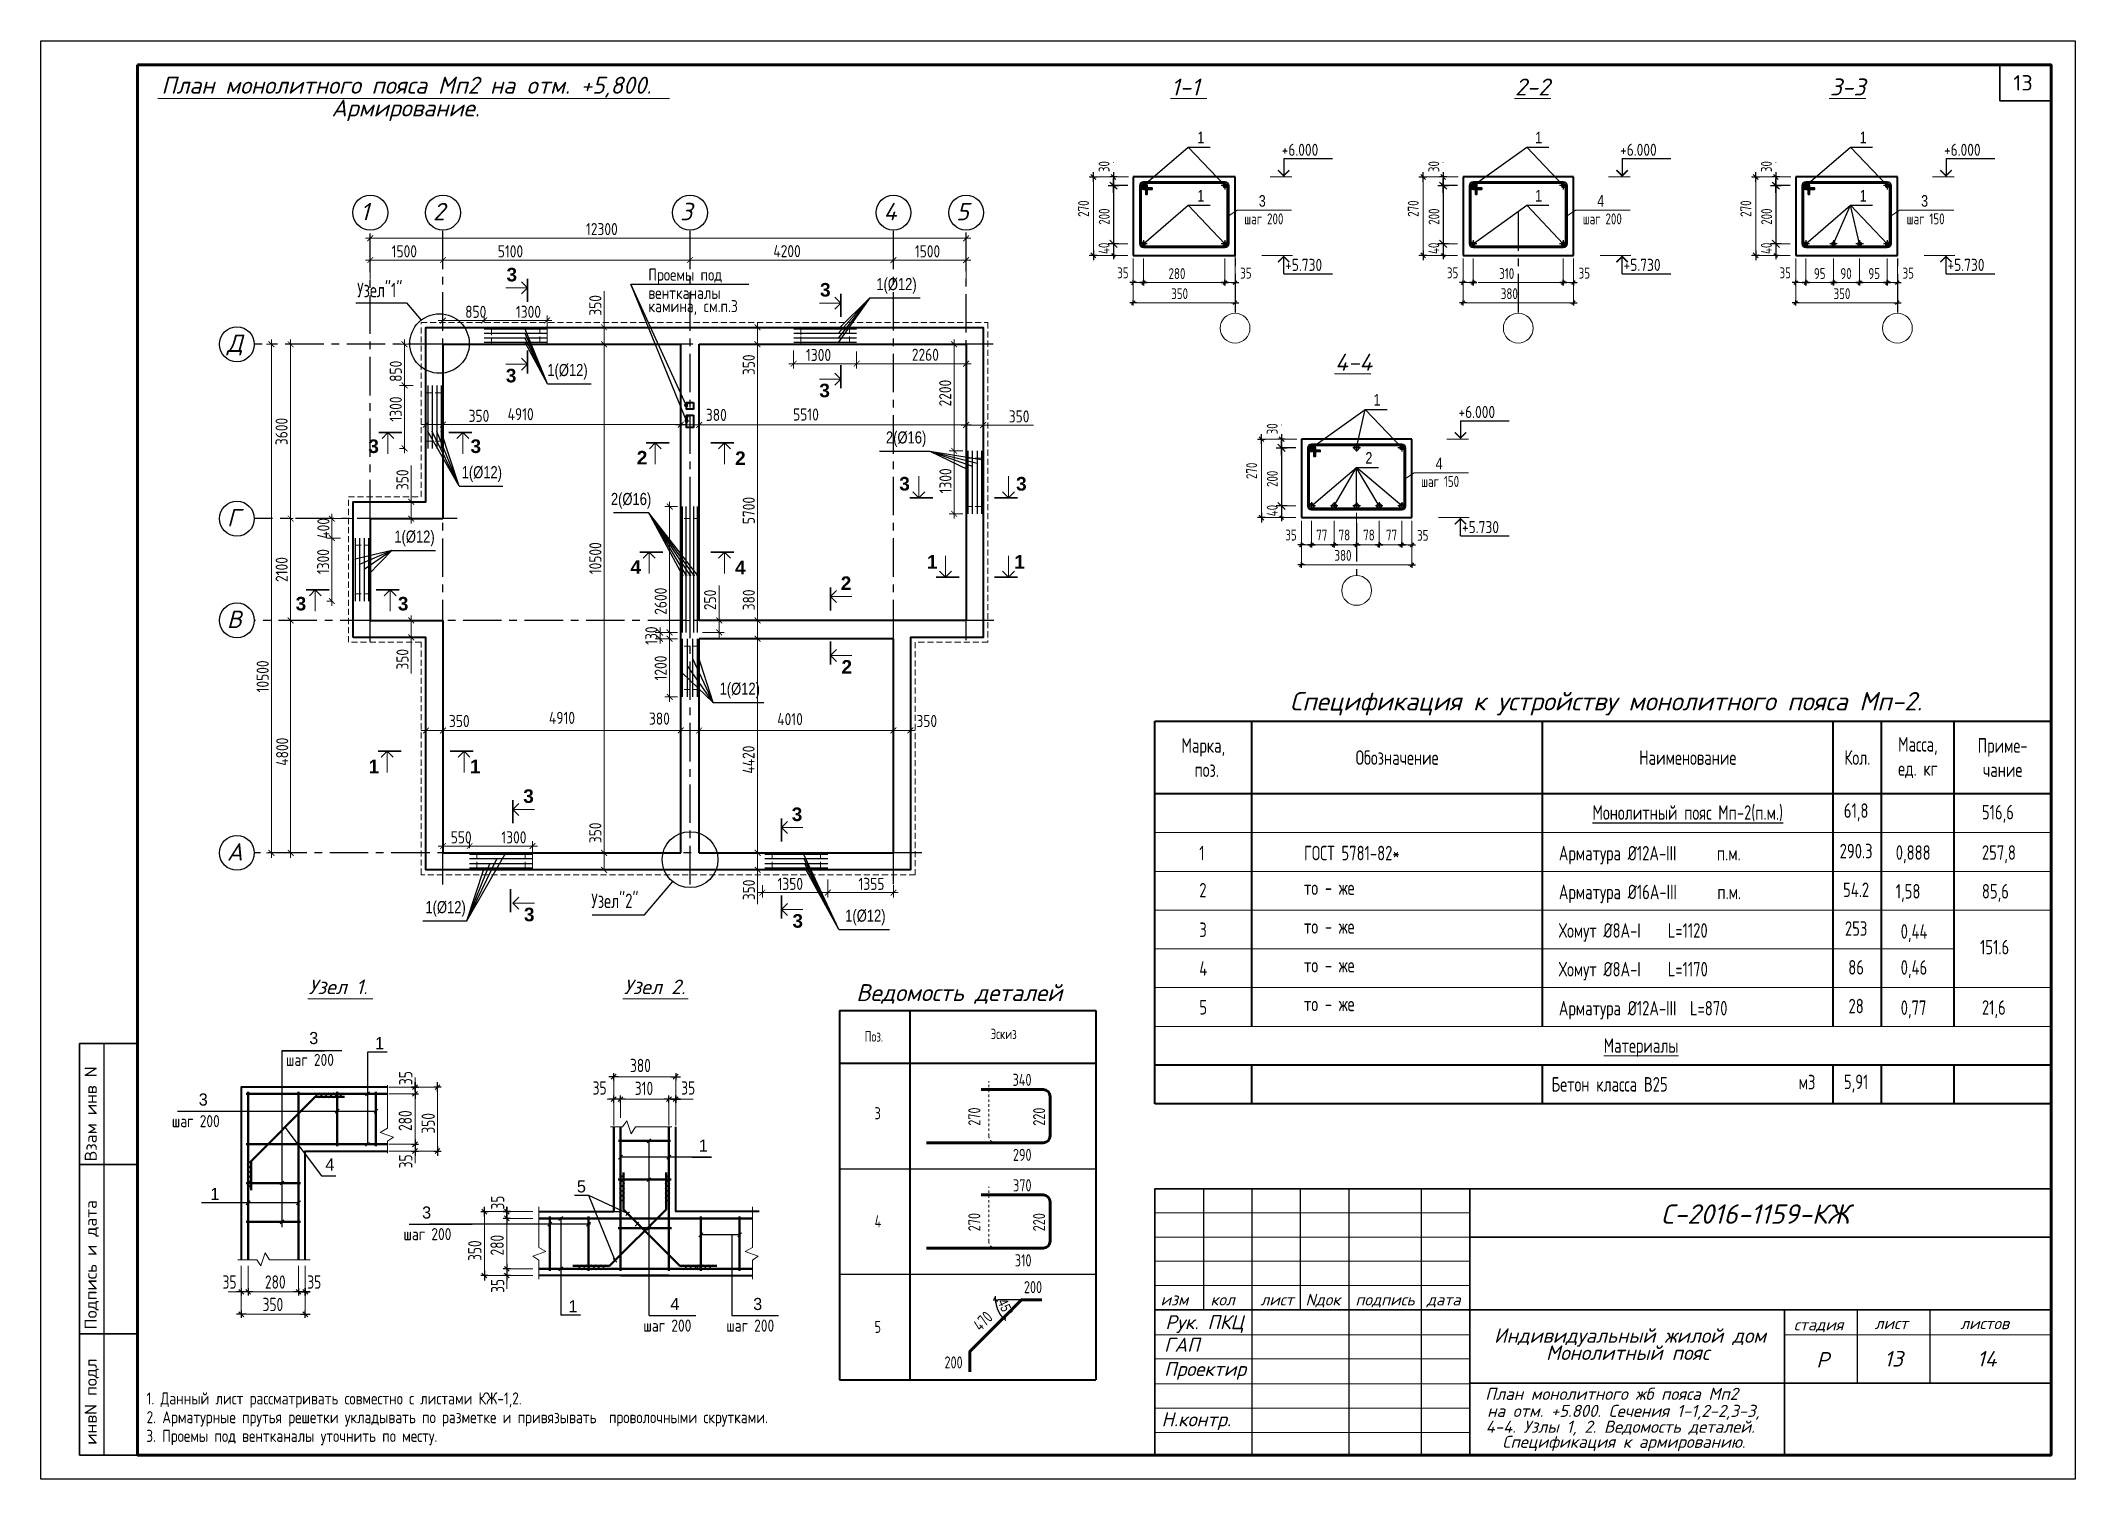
# Model space of a CAD drawing. Extents: x -12289450 to -10763036, y -7834513 to -6150123.
# Drawn here: x -10847036 to -10805036, y -7834513 to -7804813 of the extents above; entities that cross this region are included whole.
import ezdxf

# ---------------------------------------------------------------- set-up
doc = ezdxf.new("R2010")
doc.units = 0
doc.header["$LTSCALE"] = 25
doc.header["$PDMODE"] = 35
for name, pattern in [('ACAD_ISO04W100', [30, 24, -3, 0, -3]), ('CENTER', [50.8, 31.75, -6.35, 6.35, -6.35]), ('DASHED', [0.75, 0.5, -0.25]), ('KL', [4, 2, -2])]:
    doc.linetypes.add(name, pattern=pattern)
doc.layers.get('DefPoints').update_dxf_attribs({"color": 10, "lineweight": 30})
for name, color, linetype in [('001-ПЕРЕГОРОДКИ', 5, 'Continuous'), ('003-ТЕКСТ', 7, 'Continuous'), ('004-ВСПЛИНИИ', 15, 'Continuous'), ('005-РАЗМЕРЫ', 252, 'Continuous'), ('008-ШТРИХОВКА', 252, 'Continuous'), ('014-ОСИ', 251, 'CENTER'), ('Annotation - Text', 7, 'Continuous'), ('ArchiCAD', 7, 'Continuous'), ('EEE', 7, 'Continuous'), ('F-text', 7, 'Continuous'), ('kassa', 7, 'Continuous'), ('osnovnie', 7, 'Continuous'), ('Новое', 51, 'Continuous'), ('ОСЬ', 210, 'ACAD_ISO04W100'), ('Размер', 6, 'Continuous'), ('Текст', 7, 'Continuous')]:
    doc.layers.add(name, color=color, linetype=linetype)
doc.layers.add('СТЕНЫ', color=5, linetype='Continuous', lineweight=40)
doc.layers.add('Текст AMS', color=7, linetype='Continuous', lineweight=9)
doc.styles.add('gismo', font='isocpeui.ttf')
doc.styles.add('GOST 2.304', font='cs_gost2304.shx')
doc.styles.add('Isocpeur', font='isocpeui.ttf')
doc.styles.add('RUSS', font='russ', dxfattribs={"width": 0.8})
doc.styles.add('SIMP701', font='simplex701.shx')
doc.styles.get("Standard").update_dxf_attribs({"font": 'arial.ttf'})
doc.styles.add('STYLE1', font='simplex.shx', dxfattribs={"width": 0.7, "height": 300})
doc.styles.add('TXT0', font='txt', dxfattribs={"width": 0.8})
doc.styles.add('СГЕНЕРИР_СТИЛЬ_1', font='arialbd.ttf')
doc.dimstyles.new('1', dxfattribs={"dimscale": 100, "dimtxt": 2.5, "dimasz": 1.2, "dimexe": 1, "dimexo": 1, "dimgap": 0.5, "dimtad": 1, "dimdec": 0, "dimzin": 0, "dimdsep": 46, "dimtxsty": 'GOST 2.304', "dimblk": 'ARCHTICK', "dimcen": 0.09, "dimdle": 1, "dimclrd": 256, "dimclre": 256, "dimclrt": 7, "dimadec": 0, "dimazin": 0, "dimtfac": 1, "dimtdec": 0, "dimtmove": 0, "dimatfit": 3, "dimldrblk": 'ARCHTICK', "dimfxl": 0, "dimtolj": 1, "dimtzin": 0, "dimlwd": 5, "dimlwe": 5, "dimarcsym": 0})
doc.dimstyles.new('100', dxfattribs={"dimtxt": 250, "dimasz": 80, "dimexe": 0, "dimexo": 0, "dimgap": 30, "dimtad": 1, "dimdec": 0, "dimzin": 9, "dimtxsty": 'Standard', "dimblk": 'ARCHTICK', "dimcen": 80, "dimdle": 50, "dimadec": 0, "dimazin": 0, "dimtfac": 1, "dimtdec": 0, "dimtix": 1, "dimtmove": 0, "dimatfit": 1, "dimldrblk": 'DOTSMALL', "dimfxl": 0, "dimarcsym": 0})
doc.dimstyles.new('Копия РАЗМЕРЫ 3', dxfattribs={"dimscale": 30, "dimtxt": 7, "dimasz": 0.12, "dimexe": 0, "dimexo": 0, "dimgap": 2, "dimtad": 1, "dimdec": 0, "dimzin": 0, "dimdsep": 46, "dimtxsty": 'TXT0', "dimblk1": 'A8MITTA', "dimblk2": 'A8MITTA', "dimsah": 1, "dimcen": 0.2, "dimse1": 1, "dimse2": 1, "dimadec": 0, "dimazin": 0, "dimtp": 6, "dimtm": 6, "dimtfac": 1, "dimtdec": 0, "dimtofl": 0, "dimtmove": 0, "dimatfit": 3, "dimldrblk": 'A8MITTA', "dimfxl": 0, "dimtolj": 1, "dimtzin": 0, "dimarcsym": 0})

msp = doc.modelspace()

# ---------------------------------------------------------------- texts
at = {"linetype": 'Continuous', "lineweight": 25, "ltscale": 20, "style": 'GOST 2.304'}
for s, p in [('+6.000', (-10821419.6, -7807190.5)), ('+6.000', (-10814433.4, -7807190.5)), ('+6.000', (-10807747.2, -7807190.5)), ('+5.730', (-10821347.2, -7809566.7)), ('+5.730', (-10814361, -7809566.7)), ('+5.730', (-10807674.9, -7809566.7)), ('+6.000', (-10817769.6, -7812603.9)), ('+5.730', (-10817697.2, -7814980.1))]:
    msp.add_text(s, height=250, dxfattribs=at).set_placement(p)
at = {"color": 0, "lineweight": 30, "style": 'RUSS'}
for s, p in [('3', (-10841492.9, -7825528.5)), ('1', (-10840135, -7825634.9)), ('3', (-10843773.6, -7826797.2)), ('1', (-10833450.9, -7827748.1)), ('4', (-10841159.6, -7828139.2)), ('5', (-10835966.9, -7828591)), ('1', (-10843532.5, -7828746.9)), ('3', (-10839163.1, -7829129.7)), ('1', (-10836142, -7831066.4)), ('4', (-10834038.3, -7831018.6)), ('3', (-10832328.2, -7831018.6))]:
    msp.add_text(s, height=250, dxfattribs=at).set_placement(p)
at = {"lineweight": 25, "ltscale": 75, "style": 'GOST 2.304'}
for p in [(-10841972.9, -7825979.2), (-10844329.5, -7827244), (-10839547.7, -7829576.5), (-10834594.2, -7831465.3), (-10832884, -7831465.3)]:
    msp.add_text('шаг 200', height=250, dxfattribs=at).set_placement(p)
at = {"color": 5, "linetype": 'Continuous', "ltscale": 20, "style": 'GOST 2.304'}
for s, p in [('1. Данный лист рассматривать совместно с листами КЖ-1,2.', (-10844851.2, -7832968.6)), ('2. Арматурные прутья решетки укладывать по разметке и привязывать  проволочными скрутками.', (-10844851.2, -7833355.9)), ('3. Проемы под вентканалы уточнить по месту.', (-10844856.9, -7833741.9))]:
    msp.add_text(s, height=250, dxfattribs=at).set_placement(p)
at = {"insert": (-10806313.8, -7805525), "char_height": 317.419, "width": 604.607, "attachment_point": 1}
msp.add_mtext('{\\Fsimplex|c0;13}', dxfattribs=at)
at = {"color": 0, "lineweight": 30, "char_height": 240, "attachment_point": 1, "style": 'RUSS'}
for s, insert in [('1', (-10823159.8, -7806693.6)), ('1', (-10816185.4, -7806693.6)), ('1', (-10809487.4, -7806693.6)), ('1', (-10823159.8, -7807893.6)), ('3', (-10821891.1, -7808000.7)), ('1', (-10816185.4, -7807893.6)), ('4', (-10814904.8, -7808000.7)), ('1', (-10809487.4, -7807893.6)), ('1', (-10809487.4, -7807893.6)), ('3', (-10808218.7, -7808000.7)), ('1', (-10819521.7, -7812107)), ('2', (-10819689.8, -7813307)), ('4', (-10818241.1, -7813422.2))]:
    msp.add_mtext(s, dxfattribs=dict(at, insert=insert))
at = {"color": 0, "lineweight": 15}
for s, insert, char_height, attachment_point, style in [('шаг 200', (-10822190.1, -7808379.5), 225, 1, 'STYLE1'), ('шаг 200', (-10815203.9, -7808379.5), 225, 1, 'STYLE1'), ('шаг 150', (-10808517.7, -7808379.5), 225, 1, 'STYLE1'), ('1(%%C12)', (-10829786.1, -7809713.8), 250, 1, 'RUSS'), ('1(%%C12)', (-10836577.5, -7811487.6), 250, 1, 'RUSS'), ('2(%%C16)', (-10829587.4, -7812879.1), 250, 1, 'RUSS'), ('1(%%C12)', (-10838346, -7813597.1), 250, 1, 'RUSS'), ('шаг 150', (-10818540.1, -7813801), 225, 1, 'STYLE1'), ('2(%%C16)', (-10835265.3, -7814150), 250, 1, 'RUSS'), ('1(%%C12)', (-10839735.7, -7814926), 250, 1, 'RUSS'), ('1(%%C12)', (-10833021.2, -7818067), 250, 1, 'RUSS'), ('1(%%C12)', (-10839093.9, -7822575.5), 250, 1, 'RUSS'), ('1(%%C12)', (-10830428.7, -7822751.7), 250, 1, 'RUSS'), ('340', (-10826583.1, -7826141), 250, 3, 'STYLE1'), ('3', (-10829822.4, -7826831.2), 250, 1, 'STYLE1'), ('290', (-10826583.1, -7827689.9), 250, 3, 'STYLE1'), ('370', (-10826583.1, -7828319), 250, 3, 'STYLE1'), ('4', (-10829822.4, -7829063.8), 250, 1, 'STYLE1'), ('310', (-10826583.1, -7829867.9), 250, 3, 'STYLE1'), ('200', (-10826739, -7830421.2), 250, 1, 'STYLE1'), ('5', (-10829822.4, -7831241.8), 250, 1, 'STYLE1'), ('200', (-10828379, -7831975.3), 250, 1, 'STYLE1')]:
    msp.add_mtext(s, dxfattribs=dict(at, insert=insert, char_height=char_height, attachment_point=attachment_point, style=style))
at = {"color": 7, "char_height": 300, "width": 2284.92, "style": 'STYLE1'}
for s, insert, attachment_point in [('Узел"1"', (-10840502.9, -7810110.1), 7), ('Узел"2"', (-10835669, -7822420.6), 1)]:
    msp.add_mtext(s, dxfattribs=dict(at, insert=insert, attachment_point=attachment_point))
at = {"color": 0, "char_height": 250, "width": 8283.856, "attachment_point": 7, "rotation": 90, "style": 'STYLE1'}
for s, insert in [('270', (-10827638.6, -7827214)), ('220', (-10826301.4, -7827214)), ('270', (-10827638.6, -7829392)), ('220', (-10826301.4, -7829392))]:
    msp.add_mtext(s, dxfattribs=dict(at, insert=insert))
at = {"layer": '003-ТЕКСТ', "lineweight": 30, "style": 'SIMP701'}
for s, height, p in [('Взам инв N', 250, (-10845877.9, -7827948.9)), ('Подпись и дата', 249.996, (-10845877.9, -7831422.7)), ('инвN подл', 250, (-10845877.9, -7833800.6))]:
    msp.add_text(s, height=height, rotation=90, dxfattribs=at).set_placement(p)
at = {"layer": 'Annotation - Text', "color": 0, "lineweight": 25, "style": 'gismo'}
for s, height, p in [('План монолитного пояса Мп2 на oтм. +5,800.', 350, (-10844545.3, -7805907.8)), ('1-1', 350, (-10823701.8, -7805944.2)), ('2-2', 350, (-10816601.9, -7805944.2)), ('3-3', 350, (-10810101.6, -7805944.2)), ('Армирование.', 350, (-10841034.6, -7806377.8)), ('4-4', 350, (-10820316.8, -7811626.4)), ('Спецификация к устройству монолитного пояса Мп-2.', 380, (-10821248.2, -7818640.5)), ('Узел 1.', 300, (-10841504.1, -7824497.5)), ('Узел 2.', 300, (-10834999.3, -7824497.5)), ('Ведомость деталей ', 350, (-10830202.2, -7824641.3)), ('С-2016-1159-КЖ', 400.828, (-10813588.6, -7829237.5)), ('изм', 240.5, (-10823918.8, -7830923.8)), ('кол', 240.5, (-10822888.8, -7830923.8)), ('лист', 240.5, (-10821858.7, -7830923.8)), ('Nдок', 240.5, (-10820926.7, -7830923.8)), ('подпись', 240.5, (-10819896.6, -7830923.8)), ('дата', 240.5, (-10818425, -7830923.8)), ('Рук. ПКЦ', 288.6, (-10823820.7, -7831413.9)), ('стадия', 240.5, (-10810846.5, -7831438.4)), ('лист', 240.5, (-10809178.7, -7831413.9)), ('листов', 240.5, (-10807412.8, -7831413.9)), ('ГАП', 288.6, (-10823845.3, -7831879.6)), ('Индивидуальный жилой дом', 300, (-10817036.9, -7831695.4)), ('Проектир', 288.6, (-10823845.3, -7832379.5)), ('Монолитный пояс', 300, (-10815963.1, -7832049.7)), ('Р', 320.7, (-10810383.7, -7832207.9)), ('13', 320.66, (-10808982.2, -7832185.7)), ('14', 320.66, (-10807066.3, -7832185.7)), ('План монолитного жб пояса Мп2', 250, (-10817217, -7832873.7)), ('Н.контр.', 288.6, (-10823900.1, -7833419.5)), ('4-4. Узлы 1, 2. Ведомость деталей.', 250, (-10817207.3, -7833552.8)), ('на отм. +5.800. Сечения 1-1,2-2,3-3,  ', 250, (-10817177.1, -7833225.8)), (' Спецификация к армированию.', 250, (-10817023.7, -7833863.5))]:
    msp.add_text(s, height=height, dxfattribs=at).set_placement(p)
at = {"layer": 'Annotation - Text', "color": 7, "linetype": 'Continuous', "lineweight": 0, "char_height": 280, "style": 'СГЕНЕРИР_СТИЛЬ_1'}
for s, insert, attachment_point in [('3', (-10837311, -7809502.4), 2), ('3', (-10830839.5, -7809815.9), 2), ('3', (-10837325.5, -7811587.1), 2), ('3', (-10830853.9, -7811894.5), 2), ('3', (-10840163.7, -7813045.1), 2), ('3', (-10838054.1, -7813045.1), 2), ('2', (-10834622.1, -7813281.6), 2), ('2', (-10832592.2, -7813292.9), 2), ('3', (-10829203.1, -7814104.6), 8), ('3', (-10826792.1, -7814104.6), 8), ('4', (-10834752.1, -7815538.7), 2), ('4', (-10832592.2, -7815550), 2), ('1', (-10828633.5, -7815713.3), 8), ('1', (-10826829.6, -7815713.3), 8), ('2', (-10830411.9, -7815874), 2), ('3', (-10841663.7, -7816295.1), 2), ('3', (-10839554.1, -7816295.1), 2), ('2', (-10830397.5, -7817600.2), 2), ('1', (-10840157.4, -7819656.8), 2), ('1', (-10838067.4, -7819656.8), 2), ('3', (-10836965.6, -7820269.4), 2), ('3', (-10831423.8, -7820644), 2), ('3', (-10836951.1, -7822712.3), 2), ('3', (-10831409.3, -7822844.9), 2)]:
    msp.add_mtext(s, dxfattribs=dict(at, insert=insert, attachment_point=attachment_point))
at = {"layer": 'EEE', "lineweight": 25, "ltscale": 3, "style": 'GOST 2.304'}
for s, p in [('Проемы под', (-10834492.7, -7809768)), ('вентканалы', (-10834492.1, -7810145.8)), ('камина, cм.п.3', (-10834492.1, -7810418.2))]:
    msp.add_text(s, height=250, dxfattribs=at).set_placement(p)
at = {"layer": 'F-text', "lineweight": 15, "attachment_point": 5, "style": 'STYLE1'}
for s, insert, char_height in [('Марка,\\P поз.', (-10823036.2, -7819613.3), 300), ('Обозначение', (-10819036.2, -7819613.3), 300), ('Наименование', (-10813036.2, -7819613.3), 300), ('Кол.', (-10809536.2, -7819613.3), 300), ('Масса,\\Pед. кг', (-10808286.2, -7819613.3), 300), ('Приме-\\Pчание', (-10806536.2, -7819613.3), 300), ('Поз.', (-10829835.8, -7825369.7), 217.8), ('Эскиз', (-10827157.6, -7825317.6), 217.8)]:
    msp.add_mtext(s, dxfattribs=dict(at, insert=insert, char_height=char_height))
at = {"layer": 'F-text', "insert": (-10813036.2, -7820763.3), "char_height": 300, "width": 6263.28, "attachment_point": 5, "style": 'STYLE1'}
msp.add_mtext('{\\LМонолитный пояс Мп-2(п.м.)}', dxfattribs=at)
at = {"layer": 'F-text', "color": 0, "lineweight": 15, "char_height": 300, "attachment_point": 1, "style": 'STYLE1'}
for s, insert in [('516,6', (-10806964.6, -7820590.5)), ('1', (-10823119, -7821434.5)), ('ГОСТ 5781-82*', (-10820959.5, -7821434.5)), ('Арматура %%C12А-III      п.м.', (-10815697.3, -7821437.6)), ('0,888', (-10808742.9, -7821423.9)), ('257,8', (-10806964.6, -7821423.9)), ('2', (-10823119, -7822200.5)), ('то - же                   ', (-10820959.5, -7822148.8)), ('Арматура %%C16А-III      п.м.', (-10815697.3, -7822237.6)), ('1,58', (-10808742.9, -7822223.9)), ('85,6', (-10806964.6, -7822223.9)), ('3', (-10823119, -7823018.1)), ('то - же                   ', (-10820959.5, -7822948.8)), ('Хомут %%C8А-I    L=1120', (-10815697.3, -7823032.1)), ('0,44', (-10808641, -7823053)), ('151.6', (-10807002.2, -7823376.1)), ('4', (-10823119, -7823818.1)), ('то - же                   ', (-10820959.5, -7823748.8)), ('Хомут %%C8А-I    L=1170', (-10815697.3, -7823832.1)), ('0,46', (-10808641, -7823796.5)), ('5', (-10823119, -7824618.1)), ('то - же                   ', (-10820959.5, -7824548.8)), ('Арматура %%C12А-III  L=870', (-10815697.3, -7824637.6)), ('0,77', (-10808641, -7824626.9)), ('21,6', (-10806964.6, -7824623.9)), ('              {\\LМатериалы}', (-10816721.4, -7825408.6)), (' Бетон класса В25', (-10815987.6, -7826209.1)), ('м3', (-10810747.2, -7826162.9))]:
    msp.add_mtext(s, dxfattribs=dict(at, insert=insert))
at = {"layer": 'osnovnie', "linetype": 'Continuous', "char_height": 300, "width": 928.292, "attachment_point": 5, "style": 'STYLE1'}
for s, insert in [('61,8', (-10809560.8, -7820743.3)), ('290.3', (-10809560.8, -7821543.3)), ('54.2', (-10809560.8, -7822343.3)), ('253', (-10809560.8, -7823143.3)), ('86', (-10809560.8, -7823943.3)), ('28', (-10809560.8, -7824743.3)), ('5,91', (-10809560.8, -7826343.3))]:
    msp.add_mtext(s, dxfattribs=dict(at, insert=insert))
at = {"layer": 'osnovnie', "linetype": 'Continuous', "insert": (-10827587.9, -7831246.1), "char_height": 250, "width": 649.804, "attachment_point": 5, "rotation": 45, "style": 'STYLE1'}
msp.add_mtext('470', dxfattribs=at)
at = {"layer": 'Размер', "char_height": 225, "attachment_point": 5, "rotation": 90, "style": 'STYLE1'}
for s, insert in [('\\A1;30', (-10825084.8, -7807413.2)), ('\\A1;30', (-10818278.6, -7807413.2)), ('\\A1;30', (-10811412.5, -7807413.2)), ('\\A1;270', (-10825509.6, -7808280.2)), ('\\A1;270', (-10818703.4, -7808280.2)), ('\\A1;270', (-10811837.3, -7808280.2)), ('\\A1;200', (-10825081.7, -7808445.7)), ('\\A1;200', (-10818275.5, -7808445.7)), ('\\A1;200', (-10811409.3, -7808445.7)), ('\\A1;30', (-10821614.8, -7812826.6)), ('\\A1;270', (-10822039.7, -7813693.6)), ('\\A1;200', (-10821611.7, -7813859.1))]:
    msp.add_mtext(s, dxfattribs=dict(at, insert=insert))
at = {"layer": 'Размер', "lineweight": 15, "ltscale": 100, "attachment_point": 5, "style": 'STYLE1'}
for s, insert, char_height, rotation in [('\\A1;40', (-10825084.7, -7809100.7), 225, 90), ('\\A1;40', (-10818278.4, -7809100.7), 225, 90), ('\\A1;40', (-10811412.3, -7809100.7), 225, 90), ('\\A1;40', (-10821614.7, -7814514.1), 225, 90), ('\\A1;78', (-10819617.3, -7815019.5), 225, 0), ('\\A1;77', (-10819151, -7815019.5), 225, 0), ('\\A1;35', (-10839500.2, -7826230.4), 275, 90), ('\\A1;280', (-10839511.3, -7827109.1), 275, 90), ('\\A1;350', (-10839036.5, -7827164.2), 275, 90), ('\\A1;35', (-10839500.2, -7827949.6), 275, 90), ('\\A1;35', (-10837604, -7828801), 275, 90), ('\\A1;350', (-10838074.8, -7829792.6), 275, 90), ('\\A1;280', (-10837615.1, -7829679.7), 275, 90), ('\\A1;35', (-10837604, -7830520.2), 275, 90)]:
    msp.add_mtext(s, dxfattribs=dict(at, insert=insert, char_height=char_height, rotation=rotation))
for s, insert, char_height in [('\\A1;35', (-10824696.8, -7809606.1), 225), ('\\A1;280', (-10823580.1, -7809620.8), 225), ('\\A1;35', (-10822157.3, -7809612.4), 225), ('\\A1;35', (-10817890.6, -7809606.1), 225), ('\\A1;310', (-10816773.8, -7809620.8), 225), ('\\A1;35', (-10815171.1, -7809612.4), 225), ('\\A1;35', (-10811024.4, -7809606.1), 225), ('\\A1;95', (-10810312.8, -7809620.8), 225), ('\\A1;90', (-10809768.8, -7809620.8), 225), ('\\A1;95', (-10809187.4, -7809620.8), 225), ('\\A1;35', (-10808485, -7809612.4), 225), ('\\A1;350', (-10823525.9, -7810036.6), 225), ('\\A1;380', (-10816719.6, -7810036.6), 225), ('\\A1;350', (-10809853.5, -7810036.6), 225), ('\\A1;35', (-10821226.8, -7815019.5), 225), ('\\A1;77', (-10820591.3, -7815019.5), 225), ('\\A1;78', (-10820124.9, -7815019.5), 225), ('\\A1;380', (-10820153.9, -7815439.3), 225), ('\\A1;35', (-10818507.3, -7815025.9), 225), ('\\A1;380', (-10834655.7, -7825970), 275), ('\\A1;35', (-10835498.6, -7826433.7), 275), ('\\A1;310', (-10834582.4, -7826441.6), 275), ('\\A1;35', (-10833669.8, -7826433.7), 275), ('\\A1;35', (-10843137.7, -7830440.4), 275), ('\\A1;280', (-10842193.3, -7830440.4), 275), ('\\A1;35', (-10841388.7, -7830440.4), 275), ('\\A1;350', (-10842242.6, -7830904), 275)]:
    msp.add_mtext(s, dxfattribs=dict(at, insert=insert, char_height=char_height))
at = {"layer": 'Текст', "style": 'Isocpeur'}
for s, p in [('1', (-10840437.9, -7808521.2)), ('2', (-10838937.9, -7808521.2)), ('3', (-10833837.9, -7808521.2)), ('4', (-10829637.9, -7808521.2)), ('5', (-10828137.9, -7808521.2)), ('Д', (-10843191.5, -7811239.9)), ('Г', (-10843191.5, -7814839.9)), ('В', (-10843191.5, -7816939.9)), ('А', (-10843191.5, -7821739.9))]:
    msp.add_text(s, height=360, dxfattribs=at).set_placement(p)

# ---------------------------------------------------------------- blocks, each defined once
blk = doc.blocks.new('A8MITTA', base_point=(3180, 3140))
for p, q in [((3160, 3140), (3200, 3140)), ((3170, 3130), (3190, 3150)), ((3180, 3155), (3180, 3125))]:
    blk.add_line(p, q)
blk = doc.blocks.new('_ArchTick')
at = {"color": 0, "linetype": 'ByBlock', "const_width": 0.15}
blk.add_lwpolyline([(-0.5, -0.5), (0.5, 0.5)], dxfattribs=at)
blk = doc.blocks.new('*D1690')
at = {"layer": '005-РАЗМЕРЫ', "lineweight": 5, "transparency": 16777216}
for p, q in [((-10838833, -7809342), (-10833533, -7809342)), ((-10838733, -7809412), (-10838733, -7809242)), ((-10833633, -7809412), (-10833633, -7809242))]:
    blk.add_line(p, q, dxfattribs=at)
at = {"layer": 'DefPoints', "color": 0, "transparency": 16777216}
for p in [(-10833633, -7809342), (-10838733, -7809512), (-10833633, -7809512)]:
    blk.add_point(p, dxfattribs=at)
at = {"layer": '005-РАЗМЕРЫ', "lineweight": 5, "transparency": 16777216, "xscale": 120, "yscale": 120, "zscale": 120, "rotation": 180}
blk.add_blockref('_ArchTick', (-10838733, -7809342), dxfattribs=at)
at = {"layer": '005-РАЗМЕРЫ', "lineweight": 5, "transparency": 16777216, "xscale": 120, "yscale": 120, "zscale": 120}
blk.add_blockref('_ArchTick', (-10833633, -7809342), dxfattribs=at)
at = {"layer": '005-РАЗМЕРЫ', "color": 7, "transparency": 16777216, "insert": (-10837339, -7809162), "char_height": 250, "attachment_point": 5, "style": 'GOST 2.304'}
blk.add_mtext('\\A1;5100', dxfattribs=at)
blk = doc.blocks.new('*D1691')
at = {"layer": '005-РАЗМЕРЫ', "lineweight": 5, "transparency": 16777216}
for p, q in [((-10840333, -7808893), (-10827833, -7808893)), ((-10840233, -7809739), (-10840233, -7808793)), ((-10827933, -7809789), (-10827933, -7808793))]:
    blk.add_line(p, q, dxfattribs=at)
at = {"layer": 'DefPoints', "color": 0, "transparency": 16777216}
for p in [(-10827933, -7808893), (-10840233, -7809839), (-10827933, -7809889)]:
    blk.add_point(p, dxfattribs=at)
at = {"layer": '005-РАЗМЕРЫ', "lineweight": 5, "transparency": 16777216, "xscale": 120, "yscale": 120, "zscale": 120, "rotation": 180}
blk.add_blockref('_ArchTick', (-10840233, -7808893), dxfattribs=at)
at = {"layer": '005-РАЗМЕРЫ', "lineweight": 5, "transparency": 16777216, "xscale": 120, "yscale": 120, "zscale": 120}
blk.add_blockref('_ArchTick', (-10827933, -7808893), dxfattribs=at)
at = {"layer": '005-РАЗМЕРЫ', "color": 7, "transparency": 16777216, "insert": (-10835452, -7808703), "char_height": 250, "attachment_point": 5, "style": 'GOST 2.304'}
blk.add_mtext('\\A1;12300', dxfattribs=at)
blk = doc.blocks.new('*D1692')
at = {"layer": '005-РАЗМЕРЫ', "lineweight": 5, "transparency": 16777216}
for p, q in [((-10840333, -7809342), (-10838633, -7809342)), ((-10840233, -7809412), (-10840233, -7809242)), ((-10838733, -7809412), (-10838733, -7809242))]:
    blk.add_line(p, q, dxfattribs=at)
at = {"layer": 'DefPoints', "color": 0, "transparency": 16777216}
for p in [(-10838733, -7809342), (-10840233, -7809512), (-10838733, -7809512)]:
    blk.add_point(p, dxfattribs=at)
at = {"layer": '005-РАЗМЕРЫ', "lineweight": 5, "transparency": 16777216, "xscale": 120, "yscale": 120, "zscale": 120, "rotation": 180}
blk.add_blockref('_ArchTick', (-10840233, -7809342), dxfattribs=at)
at = {"layer": '005-РАЗМЕРЫ', "lineweight": 5, "transparency": 16777216, "xscale": 120, "yscale": 120, "zscale": 120}
blk.add_blockref('_ArchTick', (-10838733, -7809342), dxfattribs=at)
at = {"layer": '005-РАЗМЕРЫ', "color": 7, "transparency": 16777216, "insert": (-10839530, -7809162), "char_height": 250, "attachment_point": 5, "style": 'GOST 2.304'}
blk.add_mtext('\\A1;1500', dxfattribs=at)
blk = doc.blocks.new('*D1693')
at = {"layer": '005-РАЗМЕРЫ', "lineweight": 5, "transparency": 16777216}
for p, q in [((-10833733, -7809342), (-10829333, -7809342)), ((-10833633, -7809412), (-10833633, -7809242)), ((-10829433, -7809412), (-10829433, -7809242))]:
    blk.add_line(p, q, dxfattribs=at)
at = {"layer": 'DefPoints', "color": 0, "transparency": 16777216}
for p in [(-10829433, -7809342), (-10833633, -7809512), (-10829433, -7809512)]:
    blk.add_point(p, dxfattribs=at)
at = {"layer": '005-РАЗМЕРЫ', "lineweight": 5, "transparency": 16777216, "xscale": 120, "yscale": 120, "zscale": 120, "rotation": 180}
blk.add_blockref('_ArchTick', (-10833633, -7809342), dxfattribs=at)
at = {"layer": '005-РАЗМЕРЫ', "lineweight": 5, "transparency": 16777216, "xscale": 120, "yscale": 120, "zscale": 120}
blk.add_blockref('_ArchTick', (-10829433, -7809342), dxfattribs=at)
at = {"layer": '005-РАЗМЕРЫ', "color": 7, "transparency": 16777216, "insert": (-10831629, -7809158), "char_height": 250, "attachment_point": 5, "style": 'GOST 2.304'}
blk.add_mtext('\\A1;4200', dxfattribs=at)
blk = doc.blocks.new('*D1694')
at = {"layer": '005-РАЗМЕРЫ', "lineweight": 5, "transparency": 16777216}
for p, q in [((-10829533, -7809342), (-10827833, -7809342)), ((-10829433, -7809412), (-10829433, -7809242)), ((-10827933, -7809412), (-10827933, -7809242))]:
    blk.add_line(p, q, dxfattribs=at)
at = {"layer": 'DefPoints', "color": 0, "transparency": 16777216}
for p in [(-10827933, -7809342), (-10829433, -7809512), (-10827933, -7809512)]:
    blk.add_point(p, dxfattribs=at)
at = {"layer": '005-РАЗМЕРЫ', "lineweight": 5, "transparency": 16777216, "xscale": 120, "yscale": 120, "zscale": 120, "rotation": 180}
blk.add_blockref('_ArchTick', (-10829433, -7809342), dxfattribs=at)
at = {"layer": '005-РАЗМЕРЫ', "lineweight": 5, "transparency": 16777216, "xscale": 120, "yscale": 120, "zscale": 120}
blk.add_blockref('_ArchTick', (-10827933, -7809342), dxfattribs=at)
at = {"layer": '005-РАЗМЕРЫ', "color": 7, "transparency": 16777216, "insert": (-10828730, -7809162), "char_height": 250, "attachment_point": 5, "style": 'GOST 2.304'}
blk.add_mtext('\\A1;1500', dxfattribs=at)
blk = doc.blocks.new('*D1695')
at = {"layer": '005-РАЗМЕРЫ', "lineweight": 5, "transparency": 16777216}
for p, q in [((-10841876, -7816781), (-10841976, -7816781)), ((-10841876, -7821681), (-10841876, -7816681)), ((-10841925, -7821581), (-10841976, -7821581))]:
    blk.add_line(p, q, dxfattribs=at)
at = {"layer": 'DefPoints', "color": 0, "transparency": 16777216}
for p in [(-10841876, -7816781), (-10841776, -7816781), (-10841825, -7821581)]:
    blk.add_point(p, dxfattribs=at)
at = {"layer": '005-РАЗМЕРЫ', "lineweight": 5, "transparency": 16777216, "xscale": 120, "yscale": 120, "zscale": 120}
for p, rotation in [((-10841876, -7816781), 90), ((-10841876, -7821581), 270)]:
    blk.add_blockref('_ArchTick', p, dxfattribs=dict(at, rotation=rotation))
at = {"layer": '005-РАЗМЕРЫ', "color": 7, "transparency": 16777216, "insert": (-10842051, -7819492), "char_height": 250, "attachment_point": 5, "rotation": 90, "style": 'GOST 2.304'}
blk.add_mtext('\\A1;4800', dxfattribs=at)
blk = doc.blocks.new('*D1696')
at = {"layer": '005-РАЗМЕРЫ', "lineweight": 5, "transparency": 16777216}
for p, q in [((-10842246, -7811081), (-10842373, -7811081)), ((-10842273, -7821681), (-10842273, -7810981)), ((-10842298, -7821581), (-10842373, -7821581))]:
    blk.add_line(p, q, dxfattribs=at)
at = {"layer": 'DefPoints', "color": 0, "transparency": 16777216}
for p in [(-10842273, -7811081), (-10842146, -7811081), (-10842198, -7821581)]:
    blk.add_point(p, dxfattribs=at)
at = {"layer": '005-РАЗМЕРЫ', "lineweight": 5, "transparency": 16777216, "xscale": 120, "yscale": 120, "zscale": 120}
for p, rotation in [((-10842273, -7811081), 90), ((-10842273, -7821581), 270)]:
    blk.add_blockref('_ArchTick', p, dxfattribs=dict(at, rotation=rotation))
at = {"layer": '005-РАЗМЕРЫ', "color": 7, "transparency": 16777216, "insert": (-10842454, -7817938), "char_height": 250, "attachment_point": 5, "rotation": 90, "style": 'GOST 2.304'}
blk.add_mtext('\\A1;10500', dxfattribs=at)
blk = doc.blocks.new('*D1697')
at = {"layer": '005-РАЗМЕРЫ', "lineweight": 5, "transparency": 16777216}
for p, q in [((-10841825, -7814681), (-10841976, -7814681)), ((-10841876, -7816881), (-10841876, -7814581)), ((-10841962, -7816781), (-10841776, -7816781))]:
    blk.add_line(p, q, dxfattribs=at)
at = {"layer": 'DefPoints', "color": 0, "transparency": 16777216}
for p in [(-10841876, -7814681), (-10841725, -7814681), (-10842062, -7816781)]:
    blk.add_point(p, dxfattribs=at)
at = {"layer": '005-РАЗМЕРЫ', "lineweight": 5, "transparency": 16777216, "xscale": 120, "yscale": 120, "zscale": 120}
for p, rotation in [((-10841876, -7814681), 90), ((-10841876, -7816781), 270)]:
    blk.add_blockref('_ArchTick', p, dxfattribs=dict(at, rotation=rotation))
at = {"layer": '005-РАЗМЕРЫ', "color": 7, "transparency": 16777216, "insert": (-10842061, -7815731), "char_height": 250, "attachment_point": 5, "rotation": 90, "style": 'GOST 2.304'}
blk.add_mtext('\\A1;2100', dxfattribs=at)
blk = doc.blocks.new('*D1698')
at = {"layer": '005-РАЗМЕРЫ', "lineweight": 5, "transparency": 16777216}
for p, q in [((-10841776, -7811081), (-10841976, -7811081)), ((-10841876, -7814781), (-10841876, -7810981)), ((-10841825, -7814681), (-10841976, -7814681))]:
    blk.add_line(p, q, dxfattribs=at)
at = {"layer": 'DefPoints', "color": 0, "transparency": 16777216}
for p in [(-10841876, -7811081), (-10841676, -7811081), (-10841725, -7814681)]:
    blk.add_point(p, dxfattribs=at)
at = {"layer": '005-РАЗМЕРЫ', "lineweight": 5, "transparency": 16777216, "xscale": 120, "yscale": 120, "zscale": 120}
for p, rotation in [((-10841876, -7811081), 90), ((-10841876, -7814681), 270)]:
    blk.add_blockref('_ArchTick', p, dxfattribs=dict(at, rotation=rotation))
at = {"layer": '005-РАЗМЕРЫ', "color": 7, "transparency": 16777216, "insert": (-10842064, -7812881), "char_height": 250, "attachment_point": 5, "rotation": 90, "style": 'GOST 2.304'}
blk.add_mtext('\\A1;3600', dxfattribs=at)
blk = doc.blocks.new('*D1699')
at = {"layer": '005-РАЗМЕРЫ', "lineweight": 5, "transparency": 16777216}
for p, q in [((-10832207, -7811081), (-10832339, -7811081)), ((-10832239, -7810981), (-10832239, -7816881)), ((-10832207, -7816781), (-10832339, -7816781))]:
    blk.add_line(p, q, dxfattribs=at)
at = {"layer": 'DefPoints', "color": 0, "transparency": 16777216}
for p in [(-10832107, -7811081), (-10832239, -7816781), (-10832107, -7816781)]:
    blk.add_point(p, dxfattribs=at)
at = {"layer": '005-РАЗМЕРЫ', "lineweight": 5, "transparency": 16777216, "xscale": 120, "yscale": 120, "zscale": 120}
for p, rotation in [((-10832239, -7811081), 90), ((-10832239, -7816781), 270)]:
    blk.add_blockref('_ArchTick', p, dxfattribs=dict(at, rotation=rotation))
at = {"layer": '005-РАЗМЕРЫ', "color": 7, "transparency": 16777216, "insert": (-10832419, -7814513), "char_height": 250, "attachment_point": 5, "rotation": 90, "style": 'GOST 2.304'}
blk.add_mtext('\\A1;5700', dxfattribs=at)
blk = doc.blocks.new('*D1700')
at = {"layer": '005-РАЗМЕРЫ', "lineweight": 5, "transparency": 16777216}
for p, q in [((-10832193, -7817161), (-10832339, -7817161)), ((-10832239, -7817061), (-10832239, -7821681)), ((-10832193, -7821581), (-10832339, -7821581))]:
    blk.add_line(p, q, dxfattribs=at)
at = {"layer": 'DefPoints', "color": 0, "transparency": 16777216}
for p in [(-10832093, -7817161), (-10832239, -7821581), (-10832093, -7821581)]:
    blk.add_point(p, dxfattribs=at)
at = {"layer": '005-РАЗМЕРЫ', "lineweight": 5, "transparency": 16777216, "xscale": 120, "yscale": 120, "zscale": 120}
for p, rotation in [((-10832239, -7817161), 90), ((-10832239, -7821581), 270)]:
    blk.add_blockref('_ArchTick', p, dxfattribs=dict(at, rotation=rotation))
at = {"layer": '005-РАЗМЕРЫ', "color": 7, "transparency": 16777216, "insert": (-10832424, -7819655), "char_height": 250, "attachment_point": 5, "rotation": 90, "style": 'GOST 2.304'}
blk.add_mtext('\\A1;4420', dxfattribs=at)
blk = doc.blocks.new('*D1701')
at = {"layer": '005-РАЗМЕРЫ', "lineweight": 5, "ltscale": 100, "transparency": 16777216}
for p, q in [((-10827832, -7812746), (-10833543, -7812746)), ((-10833443, -7812614), (-10833443, -7812846)), ((-10827932, -7812621), (-10827932, -7812846))]:
    blk.add_line(p, q, dxfattribs=at)
at = {"layer": 'DefPoints', "color": 0, "ltscale": 100, "transparency": 16777216}
for p in [(-10833443, -7812514), (-10833443, -7812746), (-10827932, -7812521)]:
    blk.add_point(p, dxfattribs=at)
at = {"layer": '005-РАЗМЕРЫ', "lineweight": 5, "ltscale": 100, "transparency": 16777216, "xscale": 120, "yscale": 120, "zscale": 120, "rotation": 180}
blk.add_blockref('_ArchTick', (-10833443, -7812746), dxfattribs=at)
at = {"layer": '005-РАЗМЕРЫ', "lineweight": 5, "ltscale": 100, "transparency": 16777216, "xscale": 120, "yscale": 120, "zscale": 120}
blk.add_blockref('_ArchTick', (-10827932, -7812746), dxfattribs=at)
at = {"layer": '005-РАЗМЕРЫ', "color": 7, "ltscale": 100, "transparency": 16777216, "insert": (-10831238, -7812531), "char_height": 250, "attachment_point": 5, "style": 'GOST 2.304'}
blk.add_mtext('\\A1;5510', dxfattribs=at)
blk = doc.blocks.new('*D1702')
at = {"layer": '005-РАЗМЕРЫ', "lineweight": 5, "ltscale": 10, "transparency": 16777216}
for p, q in [((-10839183, -7812739), (-10838733, -7812739)), ((-10839083, -7812831), (-10839083, -7812639)), ((-10838733, -7812831), (-10838733, -7812639)), ((-10838733, -7812739), (-10837695, -7812739))]:
    blk.add_line(p, q, dxfattribs=at)
at = {"layer": 'DefPoints', "color": 0, "ltscale": 10, "transparency": 16777216}
for p in [(-10838733, -7812739), (-10839083, -7812931), (-10838733, -7812931)]:
    blk.add_point(p, dxfattribs=at)
at = {"layer": '005-РАЗМЕРЫ', "lineweight": 5, "ltscale": 10, "transparency": 16777216, "xscale": 120, "yscale": 120, "zscale": 120, "rotation": 180}
blk.add_blockref('_ArchTick', (-10839083, -7812739), dxfattribs=at)
at = {"layer": '005-РАЗМЕРЫ', "lineweight": 5, "ltscale": 10, "transparency": 16777216, "xscale": 120, "yscale": 120, "zscale": 120}
blk.add_blockref('_ArchTick', (-10838733, -7812739), dxfattribs=at)
at = {"layer": '005-РАЗМЕРЫ', "color": 7, "ltscale": 10, "transparency": 16777216, "insert": (-10837989, -7812559), "char_height": 250, "attachment_point": 5, "style": 'GOST 2.304'}
blk.add_mtext('\\A1;350', dxfattribs=at)
blk = doc.blocks.new('*D1703')
at = {"layer": '005-РАЗМЕРЫ', "lineweight": 5, "transparency": 16777216}
for p, q in [((-10835407, -7821581), (-10835407, -7820874)), ((-10835374, -7821581), (-10835507, -7821581)), ((-10835407, -7821931), (-10835407, -7821481)), ((-10835374, -7821931), (-10835507, -7821931))]:
    blk.add_line(p, q, dxfattribs=at)
at = {"layer": 'DefPoints', "color": 0, "transparency": 16777216}
for p in [(-10835274, -7821581), (-10835407, -7821931), (-10835274, -7821931)]:
    blk.add_point(p, dxfattribs=at)
at = {"layer": '005-РАЗМЕРЫ', "lineweight": 5, "transparency": 16777216, "xscale": 120, "yscale": 120, "zscale": 120}
for p, rotation in [((-10835407, -7821581), 90), ((-10835407, -7821931), 270)]:
    blk.add_blockref('_ArchTick', p, dxfattribs=dict(at, rotation=rotation))
at = {"layer": '005-РАЗМЕРЫ', "color": 7, "transparency": 16777216, "insert": (-10835587, -7821167), "char_height": 250, "attachment_point": 5, "rotation": 90, "style": 'GOST 2.304'}
blk.add_mtext('\\A1;350', dxfattribs=at)
blk = doc.blocks.new('*D1704')
at = {"layer": '005-РАЗМЕРЫ', "lineweight": 5, "transparency": 16777216}
for p, q in [((-10835374, -7811081), (-10835507, -7811081)), ((-10835407, -7810981), (-10835407, -7821681)), ((-10835374, -7821581), (-10835507, -7821581))]:
    blk.add_line(p, q, dxfattribs=at)
at = {"layer": 'DefPoints', "color": 0, "transparency": 16777216}
for p in [(-10835274, -7811081), (-10835407, -7821581), (-10835274, -7821581)]:
    blk.add_point(p, dxfattribs=at)
at = {"layer": '005-РАЗМЕРЫ', "lineweight": 5, "transparency": 16777216, "xscale": 120, "yscale": 120, "zscale": 120}
for p, rotation in [((-10835407, -7811081), 90), ((-10835407, -7821581), 270)]:
    blk.add_blockref('_ArchTick', p, dxfattribs=dict(at, rotation=rotation))
at = {"layer": '005-РАЗМЕРЫ', "color": 7, "transparency": 16777216, "insert": (-10835587, -7815498), "char_height": 250, "attachment_point": 5, "rotation": 90, "style": 'GOST 2.304'}
blk.add_mtext('\\A1;10500', dxfattribs=at)
blk = doc.blocks.new('*D1705')
at = {"layer": '005-РАЗМЕРЫ', "lineweight": 5, "ltscale": 100, "transparency": 16777216}
for p, q in [((-10829333, -7819054), (-10833543, -7819054)), ((-10833443, -7818921), (-10833443, -7819154)), ((-10829433, -7818921), (-10829433, -7819154))]:
    blk.add_line(p, q, dxfattribs=at)
at = {"layer": 'DefPoints', "color": 0, "ltscale": 100, "transparency": 16777216}
for p in [(-10833443, -7818821), (-10833443, -7819054), (-10829433, -7818821)]:
    blk.add_point(p, dxfattribs=at)
at = {"layer": '005-РАЗМЕРЫ', "lineweight": 5, "ltscale": 100, "transparency": 16777216, "xscale": 120, "yscale": 120, "zscale": 120, "rotation": 180}
blk.add_blockref('_ArchTick', (-10833443, -7819054), dxfattribs=at)
at = {"layer": '005-РАЗМЕРЫ', "lineweight": 5, "ltscale": 100, "transparency": 16777216, "xscale": 120, "yscale": 120, "zscale": 120}
blk.add_blockref('_ArchTick', (-10829433, -7819054), dxfattribs=at)
at = {"layer": '005-РАЗМЕРЫ', "color": 7, "ltscale": 100, "transparency": 16777216, "insert": (-10831567, -7818820), "char_height": 250, "attachment_point": 5, "style": 'GOST 2.304'}
blk.add_mtext('\\A1;4010', dxfattribs=at)
blk = doc.blocks.new('*D1706')
at = {"layer": '005-РАЗМЕРЫ', "lineweight": 5, "transparency": 16777216}
for p, q in [((-10839388, -7814331), (-10839388, -7813584)), ((-10839356, -7814331), (-10839488, -7814331)), ((-10839388, -7814781), (-10839388, -7814331)), ((-10839356, -7814681), (-10839488, -7814681))]:
    blk.add_line(p, q, dxfattribs=at)
at = {"layer": 'DefPoints', "color": 0, "transparency": 16777216}
for p in [(-10839388, -7814331), (-10839256, -7814331), (-10839256, -7814681)]:
    blk.add_point(p, dxfattribs=at)
at = {"layer": '005-РАЗМЕРЫ', "lineweight": 5, "transparency": 16777216, "xscale": 120, "yscale": 120, "zscale": 120}
for p, rotation in [((-10839388, -7814331), 90), ((-10839388, -7814681), 270)]:
    blk.add_blockref('_ArchTick', p, dxfattribs=dict(at, rotation=rotation))
at = {"layer": '005-РАЗМЕРЫ', "color": 7, "transparency": 16777216, "insert": (-10839568, -7813878), "char_height": 250, "attachment_point": 5, "rotation": 90, "style": 'GOST 2.304'}
blk.add_mtext('\\A1;350', dxfattribs=at)
blk = doc.blocks.new('*D1707')
at = {"layer": '005-РАЗМЕРЫ', "lineweight": 5, "transparency": 16777216}
for p, q in [((-10835407, -7810731), (-10835407, -7809984)), ((-10835374, -7810731), (-10835507, -7810731)), ((-10835374, -7811081), (-10835507, -7811081)), ((-10835407, -7811181), (-10835407, -7810731))]:
    blk.add_line(p, q, dxfattribs=at)
at = {"layer": 'DefPoints', "color": 0, "transparency": 16777216}
for p in [(-10835407, -7810731), (-10835274, -7810731), (-10835274, -7811081)]:
    blk.add_point(p, dxfattribs=at)
at = {"layer": '005-РАЗМЕРЫ', "lineweight": 5, "transparency": 16777216, "xscale": 120, "yscale": 120, "zscale": 120}
for p, rotation in [((-10835407, -7810731), 90), ((-10835407, -7811081), 270)]:
    blk.add_blockref('_ArchTick', p, dxfattribs=dict(at, rotation=rotation))
at = {"layer": '005-РАЗМЕРЫ', "color": 7, "transparency": 16777216, "insert": (-10835587, -7810278), "char_height": 250, "attachment_point": 5, "rotation": 90, "style": 'GOST 2.304'}
blk.add_mtext('\\A1;350', dxfattribs=at)
blk = doc.blocks.new('*D1708')
at = {"layer": '005-РАЗМЕРЫ', "lineweight": 5, "ltscale": 100, "transparency": 16777216}
for p, q in [((-10839183, -7819054), (-10838633, -7819054)), ((-10839083, -7819037), (-10839083, -7819154)), ((-10838733, -7819037), (-10838733, -7819154))]:
    blk.add_line(p, q, dxfattribs=at)
at = {"layer": 'DefPoints', "color": 0, "ltscale": 100, "transparency": 16777216}
for p in [(-10839083, -7818937), (-10838733, -7818937), (-10838733, -7819054)]:
    blk.add_point(p, dxfattribs=at)
at = {"layer": '005-РАЗМЕРЫ', "lineweight": 5, "ltscale": 100, "transparency": 16777216, "xscale": 120, "yscale": 120, "zscale": 120, "rotation": 180}
blk.add_blockref('_ArchTick', (-10839083, -7819054), dxfattribs=at)
at = {"layer": '005-РАЗМЕРЫ', "lineweight": 5, "ltscale": 100, "transparency": 16777216, "xscale": 120, "yscale": 120, "zscale": 120}
blk.add_blockref('_ArchTick', (-10838733, -7819054), dxfattribs=at)
at = {"layer": '005-РАЗМЕРЫ', "color": 7, "ltscale": 100, "transparency": 16777216, "insert": (-10838395, -7818859), "char_height": 250, "attachment_point": 5, "style": 'GOST 2.304'}
blk.add_mtext('\\A1;350', dxfattribs=at)
blk = doc.blocks.new('*D1709')
at = {"layer": '005-РАЗМЕРЫ', "lineweight": 5, "ltscale": 100, "transparency": 16777216}
for p, q in [((-10833343, -7812746), (-10833923, -7812746)), ((-10833823, -7812614), (-10833823, -7812846)), ((-10833443, -7812621), (-10833443, -7812846))]:
    blk.add_line(p, q, dxfattribs=at)
at = {"layer": 'DefPoints', "color": 0, "ltscale": 100, "transparency": 16777216}
for p in [(-10833823, -7812514), (-10833823, -7812746), (-10833443, -7812521)]:
    blk.add_point(p, dxfattribs=at)
at = {"layer": '005-РАЗМЕРЫ', "lineweight": 5, "ltscale": 100, "transparency": 16777216, "xscale": 120, "yscale": 120, "zscale": 120, "rotation": 180}
blk.add_blockref('_ArchTick', (-10833823, -7812746), dxfattribs=at)
at = {"layer": '005-РАЗМЕРЫ', "lineweight": 5, "ltscale": 100, "transparency": 16777216, "xscale": 120, "yscale": 120, "zscale": 120}
blk.add_blockref('_ArchTick', (-10833443, -7812746), dxfattribs=at)
at = {"layer": '005-РАЗМЕРЫ', "color": 7, "ltscale": 100, "transparency": 16777216, "insert": (-10833089, -7812539), "char_height": 250, "attachment_point": 5, "style": 'GOST 2.304'}
blk.add_mtext('\\A1;380', dxfattribs=at)
blk = doc.blocks.new('*D1710')
at = {"layer": '005-РАЗМЕРЫ', "lineweight": 5, "ltscale": 100, "transparency": 16777216}
for p, q in [((-10833723, -7812739), (-10838833, -7812739)), ((-10838733, -7812607), (-10838733, -7812839)), ((-10833823, -7812614), (-10833823, -7812839))]:
    blk.add_line(p, q, dxfattribs=at)
at = {"layer": 'DefPoints', "color": 0, "ltscale": 100, "transparency": 16777216}
for p in [(-10838733, -7812507), (-10838733, -7812739), (-10833823, -7812514)]:
    blk.add_point(p, dxfattribs=at)
at = {"layer": '005-РАЗМЕРЫ', "lineweight": 5, "ltscale": 100, "transparency": 16777216, "xscale": 120, "yscale": 120, "zscale": 120, "rotation": 180}
blk.add_blockref('_ArchTick', (-10838733, -7812739), dxfattribs=at)
at = {"layer": '005-РАЗМЕРЫ', "lineweight": 5, "ltscale": 100, "transparency": 16777216, "xscale": 120, "yscale": 120, "zscale": 120}
blk.add_blockref('_ArchTick', (-10833823, -7812739), dxfattribs=at)
at = {"layer": '005-РАЗМЕРЫ', "color": 7, "ltscale": 100, "transparency": 16777216, "insert": (-10837128, -7812524), "char_height": 250, "attachment_point": 5, "style": 'GOST 2.304'}
blk.add_mtext('\\A1;4910', dxfattribs=at)
blk = doc.blocks.new('*D1711')
at = {"layer": '005-РАЗМЕРЫ', "lineweight": 5, "transparency": 16777216}
for p, q in [((-10839356, -7816781), (-10839488, -7816781)), ((-10839388, -7816681), (-10839388, -7817131)), ((-10839356, -7817131), (-10839488, -7817131)), ((-10839388, -7817131), (-10839388, -7817878))]:
    blk.add_line(p, q, dxfattribs=at)
at = {"layer": 'DefPoints', "color": 0, "transparency": 16777216}
for p in [(-10839256, -7816781), (-10839388, -7817131), (-10839256, -7817131)]:
    blk.add_point(p, dxfattribs=at)
at = {"layer": '005-РАЗМЕРЫ', "lineweight": 5, "transparency": 16777216, "xscale": 120, "yscale": 120, "zscale": 120}
for p, rotation in [((-10839388, -7816781), 90), ((-10839388, -7817131), 270)]:
    blk.add_blockref('_ArchTick', p, dxfattribs=dict(at, rotation=rotation))
at = {"layer": '005-РАЗМЕРЫ', "color": 7, "transparency": 16777216, "insert": (-10839568, -7817584), "char_height": 250, "attachment_point": 5, "rotation": 90, "style": 'GOST 2.304'}
blk.add_mtext('\\A1;350', dxfattribs=at)
blk = doc.blocks.new('*D1712')
at = {"layer": '005-РАЗМЕРЫ', "lineweight": 5, "ltscale": 100, "transparency": 16777216}
for p, q in [((-10833923, -7819054), (-10833343, -7819054)), ((-10833823, -7819037), (-10833823, -7819154)), ((-10833443, -7819037), (-10833443, -7819154))]:
    blk.add_line(p, q, dxfattribs=at)
at = {"layer": 'DefPoints', "color": 0, "ltscale": 100, "transparency": 16777216}
for p in [(-10833823, -7818937), (-10833443, -7818937), (-10833443, -7819054)]:
    blk.add_point(p, dxfattribs=at)
at = {"layer": '005-РАЗМЕРЫ', "lineweight": 5, "ltscale": 100, "transparency": 16777216, "xscale": 120, "yscale": 120, "zscale": 120, "rotation": 180}
blk.add_blockref('_ArchTick', (-10833823, -7819054), dxfattribs=at)
at = {"layer": '005-РАЗМЕРЫ', "lineweight": 5, "ltscale": 100, "transparency": 16777216, "xscale": 120, "yscale": 120, "zscale": 120}
blk.add_blockref('_ArchTick', (-10833443, -7819054), dxfattribs=at)
at = {"layer": '005-РАЗМЕРЫ', "color": 7, "ltscale": 100, "transparency": 16777216, "insert": (-10834264, -7818809), "char_height": 250, "attachment_point": 5, "style": 'GOST 2.304'}
blk.add_mtext('\\A1;380', dxfattribs=at)
blk = doc.blocks.new('*D1713')
at = {"layer": '005-РАЗМЕРЫ', "lineweight": 5, "ltscale": 100, "transparency": 16777216}
for p, q in [((-10829533, -7819054), (-10828983, -7819054)), ((-10829433, -7819037), (-10829433, -7819154)), ((-10829083, -7819037), (-10829083, -7819154))]:
    blk.add_line(p, q, dxfattribs=at)
at = {"layer": 'DefPoints', "color": 0, "ltscale": 100, "transparency": 16777216}
for p in [(-10829433, -7818937), (-10829083, -7818937), (-10829083, -7819054)]:
    blk.add_point(p, dxfattribs=at)
at = {"layer": '005-РАЗМЕРЫ', "lineweight": 5, "ltscale": 100, "transparency": 16777216, "xscale": 120, "yscale": 120, "zscale": 120, "rotation": 180}
blk.add_blockref('_ArchTick', (-10829433, -7819054), dxfattribs=at)
at = {"layer": '005-РАЗМЕРЫ', "lineweight": 5, "ltscale": 100, "transparency": 16777216, "xscale": 120, "yscale": 120, "zscale": 120}
blk.add_blockref('_ArchTick', (-10829083, -7819054), dxfattribs=at)
at = {"layer": '005-РАЗМЕРЫ', "color": 7, "ltscale": 100, "transparency": 16777216, "insert": (-10828745, -7818859), "char_height": 250, "attachment_point": 5, "style": 'GOST 2.304'}
blk.add_mtext('\\A1;350', dxfattribs=at)
blk = doc.blocks.new('*D1714')
at = {"layer": '005-РАЗМЕРЫ', "lineweight": 5, "ltscale": 100, "transparency": 16777216}
for p, q in [((-10833723, -7819054), (-10838833, -7819054)), ((-10838733, -7819067), (-10838733, -7819154)), ((-10833823, -7818921), (-10833823, -7819154))]:
    blk.add_line(p, q, dxfattribs=at)
at = {"layer": 'DefPoints', "color": 0, "ltscale": 100, "transparency": 16777216}
for p in [(-10838733, -7818967), (-10838733, -7819054), (-10833823, -7818821)]:
    blk.add_point(p, dxfattribs=at)
at = {"layer": '005-РАЗМЕРЫ', "lineweight": 5, "ltscale": 100, "transparency": 16777216, "xscale": 120, "yscale": 120, "zscale": 120, "rotation": 180}
blk.add_blockref('_ArchTick', (-10838733, -7819054), dxfattribs=at)
at = {"layer": '005-РАЗМЕРЫ', "lineweight": 5, "ltscale": 100, "transparency": 16777216, "xscale": 120, "yscale": 120, "zscale": 120}
blk.add_blockref('_ArchTick', (-10833823, -7819054), dxfattribs=at)
at = {"layer": '005-РАЗМЕРЫ', "color": 7, "ltscale": 100, "transparency": 16777216, "insert": (-10836275, -7818793), "char_height": 250, "attachment_point": 5, "style": 'GOST 2.304'}
blk.add_mtext('\\A1;4910', dxfattribs=at)
blk = doc.blocks.new('*D1715')
at = {"layer": '005-РАЗМЕРЫ', "lineweight": 5, "transparency": 16777216}
for p, q in [((-10832239, -7810631), (-10832239, -7811081)), ((-10832207, -7810731), (-10832339, -7810731)), ((-10832207, -7811081), (-10832339, -7811081)), ((-10832239, -7811081), (-10832239, -7811798))]:
    blk.add_line(p, q, dxfattribs=at)
at = {"layer": 'DefPoints', "color": 0, "transparency": 16777216}
for p in [(-10832239, -7811081), (-10832107, -7810731), (-10832107, -7811081)]:
    blk.add_point(p, dxfattribs=at)
at = {"layer": '005-РАЗМЕРЫ', "lineweight": 5, "transparency": 16777216, "xscale": 120, "yscale": 120, "zscale": 120}
for p, rotation in [((-10832239, -7810731), 90), ((-10832239, -7811081), 270)]:
    blk.add_blockref('_ArchTick', p, dxfattribs=dict(at, rotation=rotation))
at = {"layer": '005-РАЗМЕРЫ', "color": 7, "transparency": 16777216, "insert": (-10832419, -7811504), "char_height": 250, "attachment_point": 5, "rotation": 90, "style": 'GOST 2.304'}
blk.add_mtext('\\A1;350', dxfattribs=at)
blk = doc.blocks.new('*D1716')
at = {"layer": '005-РАЗМЕРЫ', "lineweight": 5, "transparency": 16777216}
for p, q in [((-10832239, -7816781), (-10832239, -7816064)), ((-10832207, -7816781), (-10832339, -7816781)), ((-10832239, -7817261), (-10832239, -7816781)), ((-10832193, -7817161), (-10832339, -7817161))]:
    blk.add_line(p, q, dxfattribs=at)
at = {"layer": 'DefPoints', "color": 0, "transparency": 16777216}
for p in [(-10832239, -7816781), (-10832107, -7816781), (-10832093, -7817161)]:
    blk.add_point(p, dxfattribs=at)
at = {"layer": '005-РАЗМЕРЫ', "lineweight": 5, "transparency": 16777216, "xscale": 120, "yscale": 120, "zscale": 120}
for p, rotation in [((-10832239, -7816781), 90), ((-10832239, -7817161), 270)]:
    blk.add_blockref('_ArchTick', p, dxfattribs=dict(at, rotation=rotation))
at = {"layer": '005-РАЗМЕРЫ', "color": 7, "transparency": 16777216, "insert": (-10832419, -7816358), "char_height": 250, "attachment_point": 5, "rotation": 90, "style": 'GOST 2.304'}
blk.add_mtext('\\A1;380', dxfattribs=at)
blk = doc.blocks.new('*D1717')
at = {"layer": '005-РАЗМЕРЫ', "lineweight": 5, "transparency": 16777216}
for p, q in [((-10832207, -7821581), (-10832336, -7821581)), ((-10832236, -7821481), (-10832236, -7821931)), ((-10832207, -7821931), (-10832336, -7821931)), ((-10832236, -7821931), (-10832236, -7822639))]:
    blk.add_line(p, q, dxfattribs=at)
at = {"layer": 'DefPoints', "color": 0, "transparency": 16777216}
for p in [(-10832107, -7821581), (-10832236, -7821931), (-10832107, -7821931)]:
    blk.add_point(p, dxfattribs=at)
at = {"layer": '005-РАЗМЕРЫ', "lineweight": 5, "transparency": 16777216, "xscale": 120, "yscale": 120, "zscale": 120}
for p, rotation in [((-10832236, -7821581), 90), ((-10832236, -7821931), 270)]:
    blk.add_blockref('_ArchTick', p, dxfattribs=dict(at, rotation=rotation))
at = {"layer": '005-РАЗМЕРЫ', "color": 7, "transparency": 16777216, "insert": (-10832417, -7822345), "char_height": 250, "attachment_point": 5, "rotation": 90, "style": 'GOST 2.304'}
blk.add_mtext('\\A1;350', dxfattribs=at)
blk = doc.blocks.new('*D1718')
at = {"layer": '005-РАЗМЕРЫ', "lineweight": 5, "ltscale": 10, "transparency": 16777216}
for p, q in [((-10828033, -7812751), (-10827583, -7812751)), ((-10827933, -7812838), (-10827933, -7812651)), ((-10827583, -7812838), (-10827583, -7812651)), ((-10827583, -7812751), (-10826545, -7812751))]:
    blk.add_line(p, q, dxfattribs=at)
at = {"layer": 'DefPoints', "color": 0, "ltscale": 10, "transparency": 16777216}
for p in [(-10827583, -7812751), (-10827933, -7812938), (-10827583, -7812938)]:
    blk.add_point(p, dxfattribs=at)
at = {"layer": '005-РАЗМЕРЫ', "lineweight": 5, "ltscale": 10, "transparency": 16777216, "xscale": 120, "yscale": 120, "zscale": 120, "rotation": 180}
blk.add_blockref('_ArchTick', (-10827933, -7812751), dxfattribs=at)
at = {"layer": '005-РАЗМЕРЫ', "lineweight": 5, "ltscale": 10, "transparency": 16777216, "xscale": 120, "yscale": 120, "zscale": 120}
blk.add_blockref('_ArchTick', (-10827583, -7812751), dxfattribs=at)
at = {"layer": '005-РАЗМЕРЫ', "color": 7, "ltscale": 10, "transparency": 16777216, "insert": (-10826839, -7812570), "char_height": 250, "attachment_point": 5, "style": 'GOST 2.304'}
blk.add_mtext('\\A1;350', dxfattribs=at)
blk = doc.blocks.new('*D1719')
at = {"layer": '005-РАЗМЕРЫ', "lineweight": 5, "transparency": 16777216}
for p, q in [((-10833888, -7817161), (-10834153, -7817161)), ((-10834053, -7818461), (-10834053, -7817061)), ((-10833888, -7818361), (-10834153, -7818361))]:
    blk.add_line(p, q, dxfattribs=at)
at = {"layer": 'DefPoints', "color": 0, "transparency": 16777216}
for p in [(-10834053, -7817161), (-10833788, -7817161), (-10833788, -7818361)]:
    blk.add_point(p, dxfattribs=at)
at = {"layer": '005-РАЗМЕРЫ', "lineweight": 5, "transparency": 16777216, "xscale": 120, "yscale": 120, "zscale": 120}
for p, rotation in [((-10834053, -7817161), 90), ((-10834053, -7818361), 270)]:
    blk.add_blockref('_ArchTick', p, dxfattribs=dict(at, rotation=rotation))
at = {"layer": '005-РАЗМЕРЫ', "color": 7, "transparency": 16777216, "insert": (-10834238, -7817765), "char_height": 250, "attachment_point": 5, "rotation": 90, "style": 'GOST 2.304'}
blk.add_mtext('\\A1;1200', dxfattribs=at)
blk = doc.blocks.new('*D1720')
at = {"layer": '005-РАЗМЕРЫ', "lineweight": 5, "transparency": 16777216}
for p, q in [((-10828180, -7814681), (-10828180, -7813181)), ((-10827998, -7813281), (-10828280, -7813281)), ((-10827998, -7814581), (-10828280, -7814581))]:
    blk.add_line(p, q, dxfattribs=at)
at = {"layer": 'DefPoints', "color": 0, "transparency": 16777216}
for p in [(-10828180, -7813281), (-10827898, -7813281), (-10827898, -7814581)]:
    blk.add_point(p, dxfattribs=at)
at = {"layer": '005-РАЗМЕРЫ', "lineweight": 5, "transparency": 16777216, "xscale": 120, "yscale": 120, "zscale": 120}
for p, rotation in [((-10828180, -7813281), 90), ((-10828180, -7814581), 270)]:
    blk.add_blockref('_ArchTick', p, dxfattribs=dict(at, rotation=rotation))
at = {"layer": '005-РАЗМЕРЫ', "color": 7, "transparency": 16777216, "insert": (-10828360, -7813901), "char_height": 250, "attachment_point": 5, "rotation": 90, "style": 'GOST 2.304'}
blk.add_mtext('\\A1;1300', dxfattribs=at)
blk = doc.blocks.new('*D1721')
at = {"layer": '005-РАЗМЕРЫ', "lineweight": 5, "transparency": 16777216}
for p, q in [((-10830688, -7822401), (-10832238, -7822401)), ((-10832138, -7822249), (-10832138, -7822501)), ((-10830788, -7822128), (-10830788, -7822501))]:
    blk.add_line(p, q, dxfattribs=at)
at = {"layer": 'DefPoints', "color": 0, "transparency": 16777216}
for p in [(-10830788, -7822028), (-10832138, -7822149), (-10832138, -7822401)]:
    blk.add_point(p, dxfattribs=at)
at = {"layer": '005-РАЗМЕРЫ', "lineweight": 5, "transparency": 16777216, "xscale": 120, "yscale": 120, "zscale": 120, "rotation": 180}
blk.add_blockref('_ArchTick', (-10832138, -7822401), dxfattribs=at)
at = {"layer": '005-РАЗМЕРЫ', "lineweight": 5, "transparency": 16777216, "xscale": 120, "yscale": 120, "zscale": 120}
blk.add_blockref('_ArchTick', (-10830788, -7822401), dxfattribs=at)
at = {"layer": '005-РАЗМЕРЫ', "color": 7, "transparency": 16777216, "insert": (-10831563, -7822221), "char_height": 250, "attachment_point": 5, "style": 'GOST 2.304'}
blk.add_mtext('\\A1;1350', dxfattribs=at)
blk = doc.blocks.new('_DotSmall')
at = {"color": 0, "linetype": 'ByBlock', "const_width": 0.5}
blk.add_lwpolyline([(-0.0625, 0, 1), (0.0625, 0, 1)], format="xyb", close=True, dxfattribs=at)
blk = doc.blocks.new('*D1722')
at = {"layer": '005-РАЗМЕРЫ', "lineweight": 5, "transparency": 16777216}
for p, q in [((-10836783, -7821440), (-10838283, -7821440)), ((-10838183, -7821439), (-10838183, -7821340)), ((-10836883, -7821916), (-10836883, -7821340))]:
    blk.add_line(p, q, dxfattribs=at)
at = {"layer": 'DefPoints', "color": 0, "transparency": 16777216}
for p in [(-10838183, -7821440), (-10838183, -7821539), (-10836883, -7822016)]:
    blk.add_point(p, dxfattribs=at)
at = {"layer": '005-РАЗМЕРЫ', "lineweight": 5, "transparency": 16777216, "xscale": 120, "yscale": 120, "zscale": 120, "rotation": 180}
blk.add_blockref('_ArchTick', (-10838183, -7821440), dxfattribs=at)
at = {"layer": '005-РАЗМЕРЫ', "lineweight": 5, "transparency": 16777216, "xscale": 120, "yscale": 120, "zscale": 120}
blk.add_blockref('_ArchTick', (-10836883, -7821440), dxfattribs=at)
at = {"layer": '005-РАЗМЕРЫ', "color": 7, "transparency": 16777216, "insert": (-10837268, -7821260), "char_height": 250, "attachment_point": 5, "style": 'GOST 2.304'}
blk.add_mtext('\\A1;1300', dxfattribs=at)
blk = doc.blocks.new('*D1730')
at = {"layer": '005-РАЗМЕРЫ', "lineweight": 5, "transparency": 16777216}
for p, q in [((-10838833, -7821440), (-10838083, -7821440)), ((-10838733, -7821481), (-10838733, -7821340)), ((-10838183, -7821481), (-10838183, -7821340))]:
    blk.add_line(p, q, dxfattribs=at)
at = {"layer": 'DefPoints', "color": 0, "transparency": 16777216}
for p in [(-10838733, -7821581), (-10838183, -7821440), (-10838183, -7821581)]:
    blk.add_point(p, dxfattribs=at)
at = {"layer": '005-РАЗМЕРЫ', "lineweight": 5, "transparency": 16777216, "xscale": 120, "yscale": 120, "zscale": 120, "rotation": 180}
blk.add_blockref('_ArchTick', (-10838733, -7821440), dxfattribs=at)
at = {"layer": '005-РАЗМЕРЫ', "lineweight": 5, "transparency": 16777216, "xscale": 120, "yscale": 120, "zscale": 120}
blk.add_blockref('_ArchTick', (-10838183, -7821440), dxfattribs=at)
at = {"layer": '005-РАЗМЕРЫ', "color": 7, "transparency": 16777216, "insert": (-10838356, -7821260), "char_height": 250, "attachment_point": 5, "style": 'GOST 2.304'}
blk.add_mtext('\\A1;550', dxfattribs=at)
blk = doc.blocks.new('*D1723')
at = {"layer": '005-РАЗМЕРЫ', "lineweight": 5, "transparency": 16777216}
for p, q in [((-10836483, -7810590), (-10837983, -7810590)), ((-10837883, -7810589), (-10837883, -7810490)), ((-10836583, -7811066), (-10836583, -7810490))]:
    blk.add_line(p, q, dxfattribs=at)
at = {"layer": 'DefPoints', "color": 0, "transparency": 16777216}
for p in [(-10837883, -7810590), (-10837883, -7810689), (-10836583, -7811166)]:
    blk.add_point(p, dxfattribs=at)
at = {"layer": '005-РАЗМЕРЫ', "lineweight": 5, "transparency": 16777216, "xscale": 120, "yscale": 120, "zscale": 120, "rotation": 180}
blk.add_blockref('_ArchTick', (-10837883, -7810590), dxfattribs=at)
at = {"layer": '005-РАЗМЕРЫ', "lineweight": 5, "transparency": 16777216, "xscale": 120, "yscale": 120, "zscale": 120}
blk.add_blockref('_ArchTick', (-10836583, -7810590), dxfattribs=at)
at = {"layer": '005-РАЗМЕРЫ', "color": 7, "transparency": 16777216, "insert": (-10836968, -7810410), "char_height": 250, "attachment_point": 5, "style": 'GOST 2.304'}
blk.add_mtext('\\A1;1300', dxfattribs=at)
blk = doc.blocks.new('*D1724')
at = {"layer": '005-РАЗМЕРЫ', "lineweight": 5, "transparency": 16777216}
for p, q in [((-10838833, -7810590), (-10837783, -7810590)), ((-10838733, -7810631), (-10838733, -7810490)), ((-10837883, -7810631), (-10837883, -7810490))]:
    blk.add_line(p, q, dxfattribs=at)
at = {"layer": 'DefPoints', "color": 0, "transparency": 16777216}
for p in [(-10837883, -7810590), (-10838733, -7810731), (-10837883, -7810731)]:
    blk.add_point(p, dxfattribs=at)
at = {"layer": '005-РАЗМЕРЫ', "lineweight": 5, "transparency": 16777216, "xscale": 120, "yscale": 120, "zscale": 120, "rotation": 180}
blk.add_blockref('_ArchTick', (-10838733, -7810590), dxfattribs=at)
at = {"layer": '005-РАЗМЕРЫ', "lineweight": 5, "transparency": 16777216, "xscale": 120, "yscale": 120, "zscale": 120}
blk.add_blockref('_ArchTick', (-10837883, -7810590), dxfattribs=at)
at = {"layer": '005-РАЗМЕРЫ', "color": 7, "transparency": 16777216, "insert": (-10838056, -7810410), "char_height": 250, "attachment_point": 5, "style": 'GOST 2.304'}
blk.add_mtext('\\A1;850', dxfattribs=at)
blk = doc.blocks.new('*D1725')
at = {"layer": '005-РАЗМЕРЫ', "lineweight": 5, "transparency": 16777216}
for p, q in [((-10827832, -7811482), (-10830293, -7811482)), ((-10830193, -7811229), (-10830193, -7811582)), ((-10827932, -7811329), (-10827932, -7811582))]:
    blk.add_line(p, q, dxfattribs=at)
at = {"layer": 'DefPoints', "color": 0, "transparency": 16777216}
for p in [(-10830193, -7811129), (-10830193, -7811482), (-10827932, -7811229)]:
    blk.add_point(p, dxfattribs=at)
at = {"layer": '005-РАЗМЕРЫ', "lineweight": 5, "transparency": 16777216, "xscale": 120, "yscale": 120, "zscale": 120, "rotation": 180}
blk.add_blockref('_ArchTick', (-10830193, -7811482), dxfattribs=at)
at = {"layer": '005-РАЗМЕРЫ', "lineweight": 5, "transparency": 16777216, "xscale": 120, "yscale": 120, "zscale": 120}
blk.add_blockref('_ArchTick', (-10827932, -7811482), dxfattribs=at)
at = {"layer": '005-РАЗМЕРЫ', "color": 7, "transparency": 16777216, "insert": (-10828774, -7811297), "char_height": 250, "attachment_point": 5, "style": 'GOST 2.304'}
blk.add_mtext('\\A1;2260', dxfattribs=at)
blk = doc.blocks.new('*D1726')
at = {"layer": '005-РАЗМЕРЫ', "lineweight": 5, "transparency": 16777216}
for p, q in [((-10829333, -7822401), (-10830888, -7822401)), ((-10830788, -7822228), (-10830788, -7822501)), ((-10829433, -7822249), (-10829433, -7822501))]:
    blk.add_line(p, q, dxfattribs=at)
at = {"layer": 'DefPoints', "color": 0, "transparency": 16777216}
for p in [(-10830788, -7822128), (-10830788, -7822401), (-10829433, -7822149)]:
    blk.add_point(p, dxfattribs=at)
at = {"layer": '005-РАЗМЕРЫ', "lineweight": 5, "transparency": 16777216, "xscale": 120, "yscale": 120, "zscale": 120, "rotation": 180}
blk.add_blockref('_ArchTick', (-10830788, -7822401), dxfattribs=at)
at = {"layer": '005-РАЗМЕРЫ', "lineweight": 5, "transparency": 16777216, "xscale": 120, "yscale": 120, "zscale": 120}
blk.add_blockref('_ArchTick', (-10829433, -7822401), dxfattribs=at)
at = {"layer": '005-РАЗМЕРЫ', "color": 7, "transparency": 16777216, "insert": (-10829887, -7822221), "char_height": 250, "attachment_point": 5, "style": 'GOST 2.304'}
blk.add_mtext('\\A1;1355', dxfattribs=at)
blk = doc.blocks.new('*D1727')
at = {"layer": '005-РАЗМЕРЫ', "lineweight": 5, "transparency": 16777216}
for p, q in [((-10839350, -7811931), (-10839626, -7811931)), ((-10839526, -7811831), (-10839526, -7813331)), ((-10839527, -7813231), (-10839626, -7813231))]:
    blk.add_line(p, q, dxfattribs=at)
at = {"layer": 'DefPoints', "color": 0, "transparency": 16777216}
for p in [(-10839250, -7811931), (-10839526, -7813231), (-10839427, -7813231)]:
    blk.add_point(p, dxfattribs=at)
at = {"layer": '005-РАЗМЕРЫ', "lineweight": 5, "transparency": 16777216, "xscale": 120, "yscale": 120, "zscale": 120}
for p, rotation in [((-10839526, -7811931), 90), ((-10839526, -7813231), 270)]:
    blk.add_blockref('_ArchTick', p, dxfattribs=dict(at, rotation=rotation))
at = {"layer": '005-РАЗМЕРЫ', "color": 7, "transparency": 16777216, "insert": (-10839706, -7812418), "char_height": 250, "attachment_point": 5, "rotation": 90, "style": 'GOST 2.304'}
blk.add_mtext('\\A1;1300', dxfattribs=at)
blk = doc.blocks.new('*D1728')
at = {"layer": '005-РАЗМЕРЫ', "lineweight": 5, "transparency": 16777216}
for p, q in [((-10839091, -7811081), (-10839626, -7811081)), ((-10839526, -7810981), (-10839526, -7812031)), ((-10839568, -7811931), (-10839626, -7811931))]:
    blk.add_line(p, q, dxfattribs=at)
at = {"layer": 'DefPoints', "color": 0, "transparency": 16777216}
for p in [(-10838991, -7811081), (-10839526, -7811931), (-10839468, -7811931)]:
    blk.add_point(p, dxfattribs=at)
at = {"layer": '005-РАЗМЕРЫ', "lineweight": 5, "transparency": 16777216, "xscale": 120, "yscale": 120, "zscale": 120}
for p, rotation in [((-10839526, -7811081), 90), ((-10839526, -7811931), 270)]:
    blk.add_blockref('_ArchTick', p, dxfattribs=dict(at, rotation=rotation))
at = {"layer": '005-РАЗМЕРЫ', "color": 7, "transparency": 16777216, "insert": (-10839706, -7811638), "char_height": 250, "attachment_point": 5, "rotation": 90, "style": 'GOST 2.304'}
blk.add_mtext('\\A1;850', dxfattribs=at)
blk = doc.blocks.new('*D1729')
at = {"layer": '005-РАЗМЕРЫ', "lineweight": 5, "transparency": 16777216}
for p, q in [((-10828028, -7811081), (-10828280, -7811081)), ((-10828180, -7813381), (-10828180, -7810981)), ((-10827998, -7813281), (-10828280, -7813281))]:
    blk.add_line(p, q, dxfattribs=at)
at = {"layer": 'DefPoints', "color": 0, "transparency": 16777216}
for p in [(-10828180, -7811081), (-10827928, -7811081), (-10827898, -7813281)]:
    blk.add_point(p, dxfattribs=at)
at = {"layer": '005-РАЗМЕРЫ', "lineweight": 5, "transparency": 16777216, "xscale": 120, "yscale": 120, "zscale": 120}
for p, rotation in [((-10828180, -7811081), 90), ((-10828180, -7813281), 270)]:
    blk.add_blockref('_ArchTick', p, dxfattribs=dict(at, rotation=rotation))
at = {"layer": '005-РАЗМЕРЫ', "color": 7, "transparency": 16777216, "insert": (-10828365, -7812089), "char_height": 250, "attachment_point": 5, "rotation": 90, "style": 'GOST 2.304'}
blk.add_mtext('\\A1;2200', dxfattribs=at)
blk = doc.blocks.new('*D1731')
at = {"layer": '005-РАЗМЕРЫ', "color": 0, "lineweight": -2, "ltscale": 5, "transparency": 16777216}
blk.add_arc((-10826787, -7830805), 536, 180.3847, 224.6153, dxfattribs=at)
at = {"layer": 'DefPoints', "color": 0, "ltscale": 5, "transparency": 16777216}
for p in [(-10827271, -7830805), (-10826787, -7830805), (-10826787, -7830805), (-10827304, -7830944), (-10827856, -7831874)]:
    blk.add_point(p, dxfattribs=at)
at = {"layer": '005-РАЗМЕРЫ', "color": 0, "lineweight": -2, "ltscale": 5, "transparency": 16777216, "xscale": 3.6, "yscale": 3.6, "zscale": 3.6}
for p, rotation in [((-10827323, -7830805), 90.19236779922508), ((-10827166, -7831184), 314.8076322007208)]:
    blk.add_blockref('A8MITTA', p, dxfattribs=dict(at, rotation=rotation))
at = {"layer": '005-РАЗМЕРЫ', "color": 0, "ltscale": 5, "transparency": 16777216, "insert": (-10827124, -7830959), "char_height": 210, "attachment_point": 5, "rotation": 294.5181, "style": 'TXT0'}
blk.add_mtext('\\A1;45°', dxfattribs=at)
blk = doc.blocks.new('*D1732')
at = {"layer": '005-РАЗМЕРЫ', "lineweight": 5, "transparency": 16777216}
for p, q in [((-10840850, -7815081), (-10841126, -7815081)), ((-10841026, -7814981), (-10841026, -7816481)), ((-10841027, -7816381), (-10841126, -7816381))]:
    blk.add_line(p, q, dxfattribs=at)
at = {"layer": 'DefPoints', "color": 0, "transparency": 16777216}
for p in [(-10840750, -7815081), (-10841026, -7816381), (-10840927, -7816381)]:
    blk.add_point(p, dxfattribs=at)
at = {"layer": '005-РАЗМЕРЫ', "lineweight": 5, "transparency": 16777216, "xscale": 120, "yscale": 120, "zscale": 120}
for p, rotation in [((-10841026, -7815081), 90), ((-10841026, -7816381), 270)]:
    blk.add_blockref('_ArchTick', p, dxfattribs=dict(at, rotation=rotation))
at = {"layer": '005-РАЗМЕРЫ', "color": 7, "transparency": 16777216, "insert": (-10841206, -7815568), "char_height": 250, "attachment_point": 5, "rotation": 90, "style": 'GOST 2.304'}
blk.add_mtext('\\A1;1300', dxfattribs=at)
blk = doc.blocks.new('*D1733')
at = {"layer": '005-РАЗМЕРЫ', "lineweight": 5, "transparency": 16777216}
for p, q in [((-10840591, -7814681), (-10841126, -7814681)), ((-10841026, -7814581), (-10841026, -7815181)), ((-10841068, -7815081), (-10841126, -7815081))]:
    blk.add_line(p, q, dxfattribs=at)
at = {"layer": 'DefPoints', "color": 0, "transparency": 16777216}
for p in [(-10840491, -7814681), (-10841026, -7815081), (-10840968, -7815081)]:
    blk.add_point(p, dxfattribs=at)
at = {"layer": '005-РАЗМЕРЫ', "lineweight": 5, "transparency": 16777216, "xscale": 120, "yscale": 120, "zscale": 120}
for p, rotation in [((-10841026, -7814681), 90), ((-10841026, -7815081), 270)]:
    blk.add_blockref('_ArchTick', p, dxfattribs=dict(at, rotation=rotation))
at = {"layer": '005-РАЗМЕРЫ', "color": 7, "transparency": 16777216, "insert": (-10841201, -7814881), "char_height": 250, "attachment_point": 5, "rotation": 90, "style": 'GOST 2.304'}
blk.add_mtext('\\A1;400', dxfattribs=at)
blk = doc.blocks.new('*D1734')
at = {"layer": '005-РАЗМЕРЫ', "lineweight": 5, "transparency": 16777216}
for p, q in [((-10830093, -7811482), (-10831593, -7811482)), ((-10831493, -7811209), (-10831493, -7811582)), ((-10830193, -7811329), (-10830193, -7811582))]:
    blk.add_line(p, q, dxfattribs=at)
at = {"layer": 'DefPoints', "color": 0, "transparency": 16777216}
for p in [(-10831493, -7811109), (-10831493, -7811482), (-10830193, -7811229)]:
    blk.add_point(p, dxfattribs=at)
at = {"layer": '005-РАЗМЕРЫ', "lineweight": 5, "transparency": 16777216, "xscale": 120, "yscale": 120, "zscale": 120, "rotation": 180}
blk.add_blockref('_ArchTick', (-10831493, -7811482), dxfattribs=at)
at = {"layer": '005-РАЗМЕРЫ', "lineweight": 5, "transparency": 16777216, "xscale": 120, "yscale": 120, "zscale": 120}
blk.add_blockref('_ArchTick', (-10830193, -7811482), dxfattribs=at)
at = {"layer": '005-РАЗМЕРЫ', "color": 7, "transparency": 16777216, "insert": (-10830979, -7811301), "char_height": 250, "attachment_point": 5, "style": 'GOST 2.304'}
blk.add_mtext('\\A1;1300', dxfattribs=at)
blk = doc.blocks.new('*D1735')
at = {"layer": '005-РАЗМЕРЫ', "lineweight": 5, "transparency": 16777216}
for p, q in [((-10833888, -7814431), (-10834153, -7814431)), ((-10834053, -7817131), (-10834053, -7814331)), ((-10833888, -7817031), (-10834153, -7817031))]:
    blk.add_line(p, q, dxfattribs=at)
at = {"layer": 'DefPoints', "color": 0, "transparency": 16777216}
for p in [(-10834053, -7814431), (-10833788, -7814431), (-10833788, -7817031)]:
    blk.add_point(p, dxfattribs=at)
at = {"layer": '005-РАЗМЕРЫ', "lineweight": 5, "transparency": 16777216, "xscale": 120, "yscale": 120, "zscale": 120}
for p, rotation in [((-10834053, -7814431), 90), ((-10834053, -7817031), 270)]:
    blk.add_blockref('_ArchTick', p, dxfattribs=dict(at, rotation=rotation))
at = {"layer": '005-РАЗМЕРЫ', "color": 7, "transparency": 16777216, "insert": (-10834238, -7816385), "char_height": 250, "attachment_point": 5, "rotation": 90, "style": 'GOST 2.304'}
blk.add_mtext('\\A1;2600', dxfattribs=at)
blk = doc.blocks.new('*D1736')
at = {"layer": '005-РАЗМЕРЫ', "lineweight": 5, "transparency": 16777216}
for p, q in [((-10833028, -7816781), (-10833028, -7816064)), ((-10832996, -7816781), (-10833128, -7816781)), ((-10833028, -7817131), (-10833028, -7816781)), ((-10833378, -7817031), (-10832928, -7817031))]:
    blk.add_line(p, q, dxfattribs=at)
at = {"layer": 'DefPoints', "color": 0, "transparency": 16777216}
for p in [(-10833028, -7816781), (-10832896, -7816781), (-10833478, -7817031)]:
    blk.add_point(p, dxfattribs=at)
at = {"layer": '005-РАЗМЕРЫ', "lineweight": 5, "transparency": 16777216, "xscale": 120, "yscale": 120, "zscale": 120}
for p, rotation in [((-10833028, -7816781), 90), ((-10833028, -7817031), 270)]:
    blk.add_blockref('_ArchTick', p, dxfattribs=dict(at, rotation=rotation))
at = {"layer": '005-РАЗМЕРЫ', "color": 7, "transparency": 16777216, "insert": (-10833218, -7816358), "char_height": 250, "attachment_point": 5, "rotation": 90, "style": 'GOST 2.304'}
blk.add_mtext('\\A1;250', dxfattribs=at)
blk = doc.blocks.new('*D1737')
at = {"layer": '005-РАЗМЕРЫ', "lineweight": 5, "transparency": 16777216}
for p, q in [((-10834251, -7817261), (-10834251, -7816931)), ((-10833888, -7817031), (-10834351, -7817031)), ((-10833988, -7817161), (-10834351, -7817161))]:
    blk.add_line(p, q, dxfattribs=at)
at = {"layer": 'DefPoints', "color": 0, "transparency": 16777216}
for p in [(-10834251, -7817031), (-10833888, -7817161), (-10833788, -7817031)]:
    blk.add_point(p, dxfattribs=at)
at = {"layer": '005-РАЗМЕРЫ', "lineweight": 5, "transparency": 16777216, "xscale": 120, "yscale": 120, "zscale": 120}
for p, rotation in [((-10834251, -7817031), 90), ((-10834251, -7817161), 270)]:
    blk.add_blockref('_ArchTick', p, dxfattribs=dict(at, rotation=rotation))
at = {"layer": '005-РАЗМЕРЫ', "color": 7, "transparency": 16777216, "insert": (-10834431, -7817096), "char_height": 250, "attachment_point": 5, "rotation": 90, "style": 'GOST 2.304'}
blk.add_mtext('\\A1;130', dxfattribs=at)

# ---------------------------------------------------------------- dimensions: what is measured, and where the dimension line sits
at = {"layer": '005-РАЗМЕРЫ'}
for base, p1, p2, picture, middle in [((-10827932.6, -7808893), (-10840232.6, -7809839.3), (-10827932.6, -7809888.8), '*D1691', (-10835452.2, -7808893)), ((-10838732.6, -7809342.5), (-10840232.6, -7809511.7), (-10838732.6, -7809511.7), '*D1692', (-10839529.9, -7809342.5)), ((-10833632.6, -7809342.5), (-10838732.6, -7809511.7), (-10833632.6, -7809511.7), '*D1690', (-10837338.9, -7809342.5)), ((-10829432.6, -7809342.5), (-10833632.6, -7809511.7), (-10829432.6, -7809511.7), '*D1693', (-10831628.5, -7809342.5)), ((-10827932.6, -7809342.5), (-10829432.6, -7809511.7), (-10827932.6, -7809511.7), '*D1694', (-10828729.9, -7809342.5)), ((-10837882.6, -7810590), (-10838732.6, -7810731.1), (-10837882.6, -7810731.1), '*D1724', (-10838056.2, -7810590)), ((-10838182.6, -7821440), (-10838732.6, -7821581.1), (-10838182.6, -7821581.1), '*D1730', (-10838356.2, -7821440))]:
    dim = msp.add_linear_dim(base=base, p1=p1, p2=p2, dimstyle='1', dxfattribs=at)
    dim.commit()
    dim.dimension.update_dxf_attribs({"geometry": picture, "text_midpoint": middle, "dimtype": 160})
for base, p1, p2, angle, picture, middle in [((-10837882.6, -7810590), (-10836582.6, -7811166.1), (-10837882.6, -7810689.2), 180, '*D1723', (-10836967.9, -7810590)), ((-10835406.8, -7810731.1), (-10835274.4, -7811081.1), (-10835274.4, -7810731.1), 270, '*D1707', (-10835406.8, -7810278.2)), ((-10832239, -7811081.1), (-10832106.6, -7810731.1), (-10832106.6, -7811081.1), 90, '*D1715', (-10832239, -7811504)), ((-10842273.3, -7811081.1), (-10842198.2, -7821581.1), (-10842146, -7811081.1), 90, '*D1696', (-10842273.3, -7817937.8)), ((-10839526, -7811931.1), (-10838991, -7811081.1), (-10839467.9, -7811931.1), 270, '*D1728', (-10839526, -7811638.5)), ((-10835406.8, -7821581.1), (-10835274.4, -7811081.1), (-10835274.4, -7821581.1), 90, '*D1704', (-10835406.8, -7815498.3)), ((-10832239, -7816781.1), (-10832106.6, -7811081.1), (-10832106.6, -7816781.1), 90, '*D1699', (-10832239, -7814513.4)), ((-10831492.6, -7811481.6), (-10830192.6, -7811229), (-10831492.6, -7811108.6), 180, '*D1734', (-10830978.5, -7811481.6)), ((-10828180.2, -7811081.1), (-10827897.6, -7813281.1), (-10827927.6, -7811081.1), 90, '*D1729', (-10828180.2, -7812089.3)), ((-10830192.6, -7811481.6), (-10827932.2, -7811229), (-10830192.6, -7811129), 180, '*D1725', (-10828774, -7811481.6)), ((-10839526, -7813231.1), (-10839249.7, -7811931.1), (-10839426.8, -7813231.1), 270, '*D1727', (-10839526, -7812418.3)), ((-10828180.2, -7813281.1), (-10827897.6, -7814581.1), (-10827897.6, -7813281.1), 90, '*D1720', (-10828180.2, -7813900.9)), ((-10839388.1, -7814331.1), (-10839255.7, -7814681.1), (-10839255.7, -7814331.1), 270, '*D1706', (-10839388.1, -7813878.2)), ((-10834053.4, -7814431.1), (-10833787.6, -7817031.1), (-10833787.6, -7814431.1), 90, '*D1735', (-10834053.4, -7816384.7)), ((-10841026, -7815081.1), (-10840491, -7814681.1), (-10840967.9, -7815081.1), 270, '*D1733', (-10841026, -7814881.1)), ((-10841026, -7816381.1), (-10840749.7, -7815081.1), (-10840926.8, -7816381.1), 270, '*D1732', (-10841026, -7815568.3)), ((-10833028.5, -7816781.1), (-10833477.6, -7817031.1), (-10832896.1, -7816781.1), 270, '*D1736', (-10833028.5, -7816358.2)), ((-10832239, -7816781.1), (-10832093.3, -7817161.1), (-10832106.6, -7816781.1), 270, '*D1716', (-10832239, -7816358.2)), ((-10841876.2, -7816781.1), (-10841825.2, -7821581.1), (-10841776.2, -7816781.1), 90, '*D1695', (-10841876.2, -7819491.9)), ((-10839388.1, -7817131.1), (-10839255.7, -7816781.1), (-10839255.7, -7817131.1), 90, '*D1711', (-10839388.1, -7817584)), ((-10834251.2, -7817031.1), (-10833887.6, -7817161.1), (-10833787.6, -7817031.1), 90, '*D1737', (-10834251.2, -7817096.1)), ((-10834053.4, -7817161.1), (-10833787.6, -7818361.1), (-10833787.6, -7817161.1), 90, '*D1719', (-10834053.4, -7817764.7)), ((-10832239, -7821581.1), (-10832093.3, -7817161.1), (-10832093.3, -7821581.1), 90, '*D1700', (-10832239, -7819655)), ((-10838182.6, -7821440), (-10836882.6, -7822016.1), (-10838182.6, -7821539.2), 180, '*D1722', (-10837267.9, -7821440)), ((-10835406.8, -7821931.1), (-10835274.4, -7821581.1), (-10835274.4, -7821931.1), 90, '*D1703', (-10835406.8, -7821167.4)), ((-10832236.3, -7821931.1), (-10832106.6, -7821581.1), (-10832106.6, -7821931.1), 90, '*D1717', (-10832236.3, -7822344.9)), ((-10832137.6, -7822401.3), (-10830787.6, -7822028.3), (-10832137.6, -7822148.7), 180, '*D1721', (-10831563.2, -7822401.3)), ((-10830787.6, -7822401.3), (-10829432.6, -7822148.7), (-10830787.6, -7822128.3), 180, '*D1726', (-10829887, -7822401.3))]:
    dim = msp.add_linear_dim(base=base, p1=p1, p2=p2, angle=angle, dimstyle='1', dxfattribs=at)
    dim.commit()
    dim.dimension.update_dxf_attribs({"geometry": picture, "text_midpoint": middle, "dimtype": 160})
for base, p1, p2, picture, middle in [((-10841876.2, -7811081.1), (-10841725.2, -7814681.1), (-10841676.1, -7811081.1), '*D1698', (-10842063.6, -7812881.1)), ((-10841876.2, -7814681.1), (-10842062.4, -7816781.1), (-10841725.2, -7814681.1), '*D1697', (-10842060.9, -7815731.1))]:
    dim = msp.add_linear_dim(base=base, p1=p1, p2=p2, angle=90, dimstyle='1', dxfattribs=at)
    dim.commit()
    dim.dimension.update_dxf_attribs({"geometry": picture, "text_midpoint": middle})
at = {"layer": '005-РАЗМЕРЫ', "ltscale": 100}
for base, p1, p2, picture, middle in [((-10838732.6, -7812738.8), (-10833822.6, -7812513.6), (-10838732.6, -7812506.7), '*D1710', (-10837128.3, -7812523.9)), ((-10833822.6, -7812745.8), (-10833442.6, -7812520.6), (-10833822.6, -7812513.6), '*D1709', (-10833089.4, -7812538.8)), ((-10833442.6, -7812745.8), (-10827932.2, -7812520.6), (-10833442.6, -7812513.6), '*D1701', (-10831237.9, -7812530.9)), ((-10838732.6, -7819053.6), (-10833822.6, -7818821.4), (-10838732.6, -7818967.1), '*D1714', (-10836275.4, -7818793.2)), ((-10833442.6, -7819053.6), (-10833822.6, -7818937.4), (-10833442.6, -7818937.4), '*D1712', (-10834263.7, -7818809.4)), ((-10833442.6, -7819053.6), (-10829432.6, -7818821.4), (-10833442.6, -7818821.4), '*D1705', (-10831567.4, -7818820.1)), ((-10838732.6, -7819053.6), (-10839082.6, -7818937.4), (-10838732.6, -7818937.4), '*D1708', (-10838394.5, -7818858.6)), ((-10829082.6, -7819053.6), (-10829432.6, -7818937.4), (-10829082.6, -7818937.4), '*D1713', (-10828744.5, -7818858.6))]:
    dim = msp.add_linear_dim(base=base, p1=p1, p2=p2, dimstyle='1', override={"dimtmove": 2}, dxfattribs=at)
    dim.commit()
    dim.dimension.update_dxf_attribs({"geometry": picture, "text_midpoint": middle, "dimtype": 160})
at = {"layer": '005-РАЗМЕРЫ', "ltscale": 10}
for base, p1, p2, picture, middle in [((-10838732.6, -7812738.8), (-10839082.6, -7812931.2), (-10838732.6, -7812931.2), '*D1702', (-10837988.9, -7812738.8)), ((-10827582.6, -7812750.6), (-10827932.6, -7812938.1), (-10827582.6, -7812938.1), '*D1718', (-10826838.8, -7812750.6))]:
    dim = msp.add_linear_dim(base=base, p1=p1, p2=p2, dimstyle='1', dxfattribs=at)
    dim.commit()
    dim.dimension.update_dxf_attribs({"geometry": picture, "text_midpoint": middle, "dimtype": 160})
at = {"layer": '005-РАЗМЕРЫ', "ltscale": 5}
dim = msp.add_angular_dim_2l(base=(-10827304.4, -7830944), line1=((-10827855.7, -7831874.3), (-10826786.5, -7830805.2)), line2=((-10826786.5, -7830805.2), (-10827270.8, -7830805.2)), dimstyle='Копия РАЗМЕРЫ 3', override={"dimfxl": 100, "dimarcsym": 1}, dxfattribs=at)
dim.commit()
dim.dimension.update_dxf_attribs({"geometry": '*D1731', "text_midpoint": (-10827274.3, -7831027.7), "dimtype": 162})

# ---------------------------------------------------------------- hatches: boundary and pattern name
at = {"layer": '008-ШТРИХОВКА', "ltscale": 3}
h = msp.add_hatch(dxfattribs=at)
h.set_pattern_fill('ANSI31', color=256, scale=5)
h.set_pattern_definition([(45, (-10831362.624, -7814851.123), (-11.22532, 11.22532), [])])
h.paths.add_polyline_path([(-10833562.6, -7812281.1), (-10833702.6, -7812281.1), (-10833702.6, -7812421.1), (-10833677.8, -7812305)])
h = msp.add_hatch(dxfattribs=at)
h.set_pattern_fill('ANSI31', color=256, scale=5)
h.set_pattern_definition([(45, (-10831362.624, -7815111.123), (-11.22532, 11.22532), [])])
h.paths.add_polyline_path([(-10833562.6, -7812541.1), (-10833702.6, -7812541.1), (-10833702.6, -7812801.1), (-10833677.8, -7812565)])

# ---------------------------------------------------------------- linework, layer by layer
at = {"linetype": 'Continuous', "lineweight": 25, "ltscale": 20}
for p, q in [((-10821377.6, -7807248.1), (-10820371.3, -7807248.1)), ((-10821377.6, -7807248.1), (-10821377.6, -7807626.2)), ((-10821377.6, -7807338.9), (-10821377.6, -7807626.2)), ((-10814391.4, -7807248.1), (-10813385.1, -7807248.1)), ((-10814391.4, -7807248.1), (-10814391.4, -7807626.2)), ((-10814391.4, -7807338.9), (-10814391.4, -7807626.2)), ((-10807705.2, -7807248.1), (-10806698.9, -7807248.1)), ((-10807705.2, -7807248.1), (-10807705.2, -7807626.2)), ((-10807705.2, -7807338.9), (-10807705.2, -7807626.2)), ((-10821377.6, -7807356.8), (-10821377.6, -7807626.2)), ((-10821377.6, -7807356.8), (-10821377.6, -7807626.2)), ((-10814391.4, -7807356.8), (-10814391.4, -7807626.2)), ((-10814391.4, -7807356.8), (-10814391.4, -7807626.2)), ((-10807705.2, -7807356.8), (-10807705.2, -7807626.2)), ((-10807705.2, -7807356.8), (-10807705.2, -7807626.2)), ((-10821377.6, -7809515.5), (-10821377.6, -7809246.2)), ((-10821377.6, -7809515.5), (-10821377.6, -7809246.2)), ((-10821377.6, -7809533.5), (-10821377.6, -7809246.2)), ((-10821377.6, -7809624.3), (-10821377.6, -7809246.2)), ((-10814391.4, -7809515.5), (-10814391.4, -7809246.2)), ((-10814391.4, -7809515.5), (-10814391.4, -7809246.2)), ((-10814391.4, -7809533.5), (-10814391.4, -7809246.2)), ((-10814391.4, -7809624.3), (-10814391.4, -7809246.2)), ((-10807705.2, -7809515.5), (-10807705.2, -7809246.2)), ((-10807705.2, -7809515.5), (-10807705.2, -7809246.2)), ((-10807705.2, -7809533.5), (-10807705.2, -7809246.2)), ((-10807705.2, -7809624.3), (-10807705.2, -7809246.2)), ((-10821377.6, -7809624.3), (-10820371.3, -7809624.3)), ((-10814391.4, -7809624.3), (-10813385.1, -7809624.3)), ((-10807705.2, -7809624.3), (-10806698.9, -7809624.3)), ((-10817727.6, -7812661.5), (-10816721.3, -7812661.5)), ((-10817727.6, -7812661.5), (-10817727.6, -7813039.6)), ((-10817727.6, -7812752.3), (-10817727.6, -7813039.6)), ((-10817727.6, -7812770.3), (-10817727.6, -7813039.6)), ((-10817727.6, -7812770.3), (-10817727.6, -7813039.6)), ((-10817727.6, -7814928.9), (-10817727.6, -7814659.6)), ((-10817727.6, -7814928.9), (-10817727.6, -7814659.6)), ((-10817727.6, -7814946.9), (-10817727.6, -7814659.6)), ((-10817727.6, -7815037.7), (-10817727.6, -7814659.6)), ((-10817727.6, -7815037.7), (-10816721.3, -7815037.7))]:
    msp.add_line(p, q, dxfattribs=at)
at = {"color": 0, "lineweight": 15}
for p, q in [((-10822337.1, -7808315.5), (-10822513.1, -7808427.4)), ((-10822337.1, -7808315.5), (-10821214.8, -7808315.5)), ((-10815350.8, -7808315.5), (-10815526.9, -7808427.4)), ((-10815350.8, -7808315.5), (-10814228.5, -7808315.5)), ((-10808664.7, -7808315.5), (-10808840.7, -7808427.4)), ((-10808664.7, -7808315.5), (-10807542.4, -7808315.5)), ((-10808664.7, -7808315.5), (-10807542.4, -7808315.5)), ((-10818687.1, -7813737), (-10818863.1, -7813848.9)), ((-10818687.1, -7813737), (-10817564.8, -7813737)), ((-10805536.2, -7821163.3), (-10824036.2, -7821163.3)), ((-10805536.2, -7821963.3), (-10824036.2, -7821963.3)), ((-10805536.2, -7822763.3), (-10824036.2, -7822763.3)), ((-10807536.2, -7823563.3), (-10824036.2, -7823563.3)), ((-10805536.2, -7824363.3), (-10824036.2, -7824363.3)), ((-10805536.2, -7825163.3), (-10824036.2, -7825163.3)), ((-10805536.2, -7825963.3), (-10824036.2, -7825963.3)), ((-10805536.2, -7826763.3), (-10824036.2, -7826763.3))]:
    msp.add_line(p, q, dxfattribs=at)
at = {"color": 0, "lineweight": 40}
for p, q in [((-10824036.2, -7818863.3), (-10805536.2, -7818863.3)), ((-10824036.2, -7826763.3), (-10824036.2, -7818863.3)), ((-10822036.2, -7825163.3), (-10822036.2, -7818863.3)), ((-10816036.2, -7825163.3), (-10816036.2, -7818863.3)), ((-10810036.2, -7825163.3), (-10810036.2, -7818863.3)), ((-10809036.2, -7825163.3), (-10809036.2, -7818863.3)), ((-10807536.2, -7825163.3), (-10807536.2, -7818863.3)), ((-10805536.2, -7820363.3), (-10824036.2, -7820363.3)), ((-10830548.4, -7824833.5), (-10825258.2, -7824833.5)), ((-10830548.4, -7824833.5), (-10830548.4, -7832456.5)), ((-10829096.4, -7824833.5), (-10829096.4, -7832456.5)), ((-10825258.2, -7824833.5), (-10825258.2, -7830278.5)), ((-10825258.2, -7824833.5), (-10825258.2, -7832456.5)), ((-10830548.4, -7825922.5), (-10825258.2, -7825922.5)), ((-10805536.2, -7825963.3), (-10824036.2, -7825963.3)), ((-10822036.2, -7826763.3), (-10822036.2, -7825963.3)), ((-10816036.2, -7826763.3), (-10816036.2, -7825963.3)), ((-10810036.2, -7826763.3), (-10810036.2, -7825963.3)), ((-10809036.2, -7826763.3), (-10809036.2, -7825963.3)), ((-10807536.2, -7826763.3), (-10807536.2, -7825963.3)), ((-10805536.2, -7826763.3), (-10824036.2, -7826763.3)), ((-10830548.4, -7832456.5), (-10825258.2, -7832456.5))]:
    msp.add_line(p, q, dxfattribs=at)
at = {"lineweight": 25, "ltscale": 75}
for p, q in [((-10842055.2, -7825666), (-10842055.2, -7829304.5)), ((-10842055.2, -7825666), (-10841177.2, -7825666)), ((-10840816.9, -7825666), (-10842055.2, -7825666)), ((-10839886.4, -7825695.4), (-10840291.8, -7825695.4)), ((-10844213.8, -7826911.6), (-10840114.7, -7826911.6)), ((-10834478.5, -7831132.9), (-10834478.5, -7827527)), ((-10833592.3, -7827862.4), (-10833186.9, -7827862.4)), ((-10835718.9, -7828654), (-10836018.5, -7828654)), ((-10835718.9, -7828654), (-10836018.5, -7828654)), ((-10835180.6, -7829993), (-10835718.9, -7828654)), ((-10834919.9, -7829028.3), (-10835718.9, -7828654)), ((-10841690.3, -7828807.4), (-10843714.6, -7828807.4)), ((-10836298.8, -7829102.6), (-10836298.8, -7831126.9)), ((-10839431.9, -7829244), (-10838131.9, -7829244)), ((-10838131.9, -7829244), (-10839009.9, -7829244)), ((-10835687, -7829244), (-10838131.9, -7829244)), ((-10832768.3, -7829467.5), (-10832768.3, -7831132.9)), ((-10835893.4, -7831126.9), (-10836298.8, -7831126.9)), ((-10834478.5, -7831132.9), (-10833514.6, -7831132.9)), ((-10832768.3, -7831132.9), (-10831804.4, -7831132.9))]:
    msp.add_line(p, q, dxfattribs=at)
at = {"lineweight": 50, "ltscale": 100}
for p, q in [((-10839876.6, -7826556.4), (-10842794.7, -7826556.4)), ((-10842754.7, -7826516.4), (-10842754.7, -7829984)), ((-10841714.7, -7826516.4), (-10841714.7, -7829984)), ((-10840914.7, -7826516.4), (-10840914.7, -7827636.4)), ((-10840114.7, -7826516.4), (-10840114.7, -7827636.4)), ((-10835067.9, -7827233.8), (-10835067.9, -7830207)), ((-10834067.9, -7827233.8), (-10834067.9, -7830207)), ((-10839876.6, -7827596.4), (-10842794.7, -7827596.4)), ((-10834032, -7827527), (-10835109.4, -7827527)), ((-10834019, -7828327), (-10835117, -7828327)), ((-10835007.9, -7828940.3), (-10835007.9, -7828180.3)), ((-10835007.9, -7828940.3), (-10835007.9, -7828180.3)), ((-10834127.9, -7828940.3), (-10834127.9, -7828180.3)), ((-10841674.7, -7828396.4), (-10842794.7, -7828396.4)), ((-10834167.9, -7829127), (-10836754, -7829127)), ((-10836527.9, -7829087), (-10836527.9, -7830207)), ((-10835727.9, -7829087), (-10835727.9, -7830207)), ((-10835294.6, -7830107), (-10834127.9, -7828940.3)), ((-10833841.2, -7830107), (-10835007.9, -7828940.3)), ((-10834967.9, -7829127), (-10832344.8, -7829127)), ((-10833407.9, -7829087), (-10833407.9, -7830207)), ((-10832607.9, -7829087), (-10832607.9, -7830207)), ((-10841674.7, -7829196.4), (-10842794.7, -7829196.4)), ((-10835114.8, -7829327), (-10834011.5, -7829327)), ((-10832344.8, -7830167), (-10836753.9, -7830167)), ((-10836054.6, -7830107), (-10835294.6, -7830107)), ((-10833081.2, -7830107), (-10833841.2, -7830107))]:
    msp.add_line(p, q, dxfattribs=at)
at = {"linetype": 'KL', "lineweight": 15}
for p, q in [((-10827465.5, -7827421), (-10827465.5, -7826295.3)), ((-10827465.5, -7829599), (-10827465.5, -7828473.3))]:
    msp.add_line(p, q, dxfattribs=at)
at = {"ltscale": 30}
for p, q in [((-10830548.4, -7828100.5), (-10825258.2, -7828100.5)), ((-10830548.4, -7830278.5), (-10825258.2, -7830278.5))]:
    msp.add_line(p, q, dxfattribs=at)
at = {"linetype": 'Continuous', "lineweight": 60, "ltscale": 75}
msp.add_lwpolyline([(-10845036.1, -7805313.4), (-10805536.2, -7805313.4), (-10805536.2, -7834013.3), (-10845036.1, -7834013.3)], close=True, dxfattribs=at)
at = {"linetype": 'Continuous', "lineweight": 25, "ltscale": 20}
for points, const_width in [([(-10821494.3, -7807486.9), (-10821377.6, -7807603.5), (-10821260.9, -7807486.9)], 32), ([(-10821494.3, -7807486.9), (-10821377.6, -7807603.5), (-10821260.9, -7807486.9)], 32), ([(-10821487, -7807495.6), (-10821377.6, -7807605), (-10821268.2, -7807495.6)], 30), ([(-10821487, -7807495.6), (-10821377.6, -7807605), (-10821268.2, -7807495.6)], 30), ([(-10814508.1, -7807486.9), (-10814391.4, -7807603.5), (-10814274.7, -7807486.9)], 32), ([(-10814508.1, -7807486.9), (-10814391.4, -7807603.5), (-10814274.7, -7807486.9)], 32), ([(-10814500.8, -7807495.6), (-10814391.4, -7807605), (-10814282, -7807495.6)], 30), ([(-10814500.8, -7807495.6), (-10814391.4, -7807605), (-10814282, -7807495.6)], 30), ([(-10807821.9, -7807486.9), (-10807705.2, -7807603.5), (-10807588.5, -7807486.9)], 32), ([(-10807821.9, -7807486.9), (-10807705.2, -7807603.5), (-10807588.5, -7807486.9)], 32), ([(-10807814.6, -7807495.6), (-10807705.2, -7807605), (-10807595.8, -7807495.6)], 30), ([(-10807814.6, -7807495.6), (-10807705.2, -7807605), (-10807595.8, -7807495.6)], 30), ([(-10821494.3, -7809385.5), (-10821377.6, -7809268.8), (-10821260.9, -7809385.5)], 32), ([(-10821494.3, -7809385.5), (-10821377.6, -7809268.8), (-10821260.9, -7809385.5)], 32), ([(-10821487, -7809376.8), (-10821377.6, -7809267.4), (-10821268.2, -7809376.8)], 30), ([(-10821487, -7809376.8), (-10821377.6, -7809267.4), (-10821268.2, -7809376.8)], 30), ([(-10814508.1, -7809385.5), (-10814391.4, -7809268.8), (-10814274.7, -7809385.5)], 32), ([(-10814508.1, -7809385.5), (-10814391.4, -7809268.8), (-10814274.7, -7809385.5)], 32), ([(-10814500.8, -7809376.8), (-10814391.4, -7809267.4), (-10814282, -7809376.8)], 30), ([(-10814500.8, -7809376.8), (-10814391.4, -7809267.4), (-10814282, -7809376.8)], 30), ([(-10807821.9, -7809385.5), (-10807705.2, -7809268.8), (-10807588.5, -7809385.5)], 32), ([(-10807821.9, -7809385.5), (-10807705.2, -7809268.8), (-10807588.5, -7809385.5)], 32), ([(-10807814.6, -7809376.8), (-10807705.2, -7809267.4), (-10807595.8, -7809376.8)], 30), ([(-10807814.6, -7809376.8), (-10807705.2, -7809267.4), (-10807595.8, -7809376.8)], 30), ([(-10817844.3, -7812900.3), (-10817727.6, -7813017), (-10817610.9, -7812900.3)], 32), ([(-10817844.3, -7812900.3), (-10817727.6, -7813017), (-10817610.9, -7812900.3)], 32), ([(-10817837, -7812909), (-10817727.6, -7813018.4), (-10817618.2, -7812909)], 30), ([(-10817837, -7812909), (-10817727.6, -7813018.4), (-10817618.2, -7812909)], 30), ([(-10817844.3, -7814798.9), (-10817727.6, -7814682.2), (-10817610.9, -7814798.9)], 32), ([(-10817844.3, -7814798.9), (-10817727.6, -7814682.2), (-10817610.9, -7814798.9)], 32), ([(-10817837, -7814790.2), (-10817727.6, -7814680.8), (-10817618.2, -7814790.2)], 30), ([(-10817837, -7814790.2), (-10817727.6, -7814680.8), (-10817618.2, -7814790.2)], 30)]:
    msp.add_lwpolyline(points, dxfattribs=dict(at, const_width=const_width))
at = {"ltscale": 100}
for points in [[(-10840528.7, -7810224.9), (-10839488, -7810224.9), (-10839184.2, -7810585.6)], [(-10835651, -7822858.5), (-10834568.6, -7822858.5), (-10833987.3, -7822174.1)]]:
    msp.add_lwpolyline(points, dxfattribs=at)
at = {"lineweight": 25, "ltscale": 20, "const_width": 18}
for points in [[(-10837037.8, -7810766.1, -1), (-10837028.9, -7810766.1, -1)], [(-10837037.8, -7810856.1, -1), (-10837028.9, -7810856.1, -1)], [(-10837037.8, -7810955.7, -1), (-10837028.9, -7810955.7, -1)], [(-10837037.8, -7811045.7, -1), (-10837028.9, -7811045.7, -1)], [(-10830578.6, -7810766.1, -1), (-10830569.7, -7810766.1, -1)], [(-10830578.6, -7810856.1, -1), (-10830569.7, -7810856.1, -1)], [(-10830578.6, -7810955.7, -1), (-10830569.7, -7810955.7, -1)], [(-10830578.6, -7811045.7, -1), (-10830569.7, -7811045.7, -1)], [(-10839052.1, -7812880, -1), (-10839043.1, -7812880, -1)], [(-10838962.1, -7812880, -1), (-10838953.1, -7812880, -1)], [(-10838862.5, -7812880, -1), (-10838853.6, -7812880, -1)], [(-10838772.5, -7812880, -1), (-10838763.6, -7812880, -1)], [(-10827811.7, -7813598.9, -1), (-10827802.7, -7813598.9, -1)], [(-10827712.1, -7813538.1, -1), (-10827703.1, -7813538.1, -1)], [(-10827622.1, -7813458.1, -1), (-10827613.1, -7813458.1, -1)], [(-10827901.7, -7813669.3, -1), (-10827892.7, -7813669.3, -1)], [(-10840552.1, -7815519.5, -1), (-10840543.1, -7815519.5, -1)], [(-10840462.1, -7815630.1, -1), (-10840453.1, -7815630.1, -1)], [(-10840362.5, -7815731.1, -1), (-10840353.6, -7815731.1, -1)], [(-10840272.5, -7815832.4, -1), (-10840263.6, -7815832.4, -1)], [(-10833689.3, -7817719.9, -1), (-10833680.3, -7817719.9, -1)], [(-10833581.7, -7817572.5, -1), (-10833572.7, -7817572.5, -1)], [(-10833481.7, -7817473.9, -1), (-10833472.7, -7817473.9, -1)], [(-10833791.7, -7817868.5, -1), (-10833782.7, -7817868.5, -1)], [(-10837456.3, -7821616.1, -1), (-10837447.3, -7821616.1, -1)], [(-10831289.5, -7821616.1, -1), (-10831280.5, -7821616.1, -1)], [(-10837888.1, -7821895.7, -1), (-10837879.2, -7821895.7, -1)], [(-10837765.6, -7821805.7, -1), (-10837756.7, -7821805.7, -1)], [(-10837627.2, -7821706.1, -1), (-10837618.2, -7821706.1, -1)], [(-10831282.1, -7821706.1, -1), (-10831273.1, -7821706.1, -1)], [(-10831268.9, -7821805.7, -1), (-10831259.9, -7821805.7, -1)], [(-10831259.5, -7821895.7, -1), (-10831250.5, -7821895.7, -1)]]:
    msp.add_lwpolyline(points, format="xyb", close=True, dxfattribs=at)
at = {"lineweight": 25, "ltscale": 75}
for points in [[(-10840291.8, -7825695.4), (-10840291.8, -7827596.4), (-10840291.8, -7827596.4)], [(-10841997.9, -7827246.3), (-10841241.7, -7828247.4), (-10840942.1, -7828247.4)], [(-10833186.9, -7827862.4), (-10835067.9, -7827862.4), (-10835067.9, -7827862.4)], [(-10832607.9, -7829467.5), (-10833407.9, -7829467.5), (-10833407.9, -7829467.5)]]:
    msp.add_lwpolyline(points, dxfattribs=at)
at = {"lineweight": 50, "ltscale": 100}
msp.add_lwpolyline([(-10842694.7, -7828543.1), (-10842694.7, -7827943.1), (-10841368, -7826616.4), (-10840768, -7826616.4)], dxfattribs=at)
at = {"lineweight": 35, "ltscale": 10}
for points in [[(-10840331.6, -7826596.2), (-10840252, -7826516.6)], [(-10840954.5, -7826951.4), (-10840874.9, -7826871.8)], [(-10840154.5, -7826951.4), (-10840074.9, -7826871.8)], [(-10834518.3, -7827566.8), (-10834438.7, -7827487.2)], [(-10840331.6, -7827636.2), (-10840252, -7827556.6)], [(-10835107.7, -7827902.2), (-10835028.1, -7827822.6)], [(-10834107.7, -7827902.2), (-10834028.1, -7827822.6)], [(-10834518.3, -7828366.8), (-10834438.7, -7828287.2)], [(-10842095, -7828436.2), (-10842015.4, -7828356.6)], [(-10842794.5, -7828847.2), (-10842714.9, -7828767.5)], [(-10842095, -7829236.2), (-10842015.4, -7829156.6)], [(-10841754.5, -7828847.2), (-10841674.9, -7828767.5)], [(-10836338.6, -7829166.8), (-10836259, -7829087.2)], [(-10834959.7, -7829068.1), (-10834880.1, -7828988.5)], [(-10836567.7, -7829283.8), (-10836488.1, -7829204.2)], [(-10835767.7, -7829283.8), (-10835688.1, -7829204.2)], [(-10834767.7, -7829283.8), (-10834688.1, -7829204.2)], [(-10834518.3, -7829366.8), (-10834438.7, -7829287.2)], [(-10833447.7, -7829507.3), (-10833368.1, -7829427.7)], [(-10832647.7, -7829507.3), (-10832568.1, -7829427.7)], [(-10835220.4, -7829953.2), (-10835140.8, -7830032.8)], [(-10836338.6, -7830206.8), (-10836259, -7830127.2)]]:
    msp.add_lwpolyline(points, dxfattribs=at)
at = {"ltscale": 100}
for centre, radius in [((-10838802.5, -7811066.6), 614.1), ((-10833631.4, -7821720.4), 576.6)]:
    msp.add_circle(centre, radius, dxfattribs=at)
at = {"linetype": 'KL', "lineweight": 15}
for centre in [(-10827322.3, -7827421), (-10827322.3, -7829599)]:
    msp.add_arc(centre, 143.1, 180, 270, dxfattribs=at)
at = {"layer": '001-ПЕРЕГОРОДКИ', "lineweight": 35, "ltscale": 100}
for points in [[(-10836988.3, -7809727.8), (-10836988.3, -7810202.5)], [(-10830516.7, -7810041.3), (-10830516.7, -7810516)], [(-10836988.3, -7811680.8), (-10836988.3, -7811206.1)], [(-10830516.7, -7811988.3), (-10830516.7, -7811513.6)], [(-10840055.8, -7812899.8), (-10839581.1, -7812899.8)], [(-10838132.9, -7812899.8), (-10838607.6, -7812899.8)], [(-10834537.5, -7813115.2), (-10834062.8, -7813115.2)], [(-10832730.9, -7813115.2), (-10833205.6, -7813115.2)], [(-10829095.3, -7814249.8), (-10828620.6, -7814249.8)], [(-10826870.9, -7814249.8), (-10827345.6, -7814249.8)], [(-10834667.5, -7815372.3), (-10834192.8, -7815372.3)], [(-10832730.9, -7815372.3), (-10833205.6, -7815372.3)], [(-10841555.8, -7816149.8), (-10841081.1, -7816149.8)], [(-10839632.9, -7816149.8), (-10840107.6, -7816149.8)], [(-10830734.6, -7816099.4), (-10830734.6, -7816574.1)], [(-10828548.9, -7815891.1), (-10828074.2, -7815891.1)], [(-10826870.9, -7815891.1), (-10827345.6, -7815891.1)], [(-10830734.6, -7817693.9), (-10830734.6, -7817219.2)], [(-10840072.7, -7819479.1), (-10839598, -7819479.1)], [(-10838108.7, -7819479.1), (-10838583.4, -7819479.1)], [(-10837288.3, -7820494.8), (-10837288.3, -7820969.5)], [(-10831746.5, -7820869.4), (-10831746.5, -7821344.1)], [(-10837338.3, -7822806), (-10837338.3, -7822331.3)], [(-10831746.5, -7822938.6), (-10831746.5, -7822463.9)]]:
    msp.add_lwpolyline(points, dxfattribs=at)
at = {"layer": '001-ПЕРЕГОРОДКИ', "lineweight": 18, "ltscale": 100}
for points in [[(-10837432.1, -7809916.9), (-10836988.3, -7809916.9)], [(-10837432.1, -7809916.9), (-10836988.3, -7809916.9)], [(-10830960.5, -7810230.4), (-10830516.7, -7810230.4)], [(-10830960.5, -7810230.4), (-10830516.7, -7810230.4)], [(-10837432.1, -7811491.8), (-10836988.3, -7811491.8)], [(-10837432.1, -7811491.8), (-10836988.3, -7811491.8)], [(-10830960.5, -7811799.2), (-10830516.7, -7811799.2)], [(-10830960.5, -7811799.2), (-10830516.7, -7811799.2)], [(-10839866.8, -7813343.6), (-10839866.8, -7812899.8)], [(-10839866.8, -7813343.6), (-10839866.8, -7812899.8)], [(-10838322, -7813343.6), (-10838322, -7812899.8)], [(-10838322, -7813343.6), (-10838322, -7812899.8)], [(-10834348.4, -7813559), (-10834348.4, -7813115.2)], [(-10834348.4, -7813559), (-10834348.4, -7813115.2)], [(-10832920, -7813559), (-10832920, -7813115.2)], [(-10832920, -7813559), (-10832920, -7813115.2)], [(-10828906.2, -7813806), (-10828906.2, -7814249.8)], [(-10828906.2, -7813806), (-10828906.2, -7814249.8)], [(-10827060, -7813806), (-10827060, -7814249.8)], [(-10827060, -7813806), (-10827060, -7814249.8)], [(-10834478.5, -7815816), (-10834478.5, -7815372.3)], [(-10834478.5, -7815816), (-10834478.5, -7815372.3)], [(-10832920, -7815816), (-10832920, -7815372.3)], [(-10832920, -7815816), (-10832920, -7815372.3)], [(-10828359.8, -7815447.3), (-10828359.8, -7815891.1)], [(-10828359.8, -7815447.3), (-10828359.8, -7815891.1)], [(-10827060, -7815447.3), (-10827060, -7815891.1)], [(-10827060, -7815447.3), (-10827060, -7815891.1)], [(-10841366.8, -7816593.6), (-10841366.8, -7816149.8)], [(-10841366.8, -7816593.6), (-10841366.8, -7816149.8)], [(-10839822, -7816593.6), (-10839822, -7816149.8)], [(-10839822, -7816593.6), (-10839822, -7816149.8)], [(-10830290.9, -7816288.5), (-10830734.6, -7816288.5)], [(-10830290.9, -7816288.5), (-10830734.6, -7816288.5)], [(-10830290.9, -7817504.8), (-10830734.6, -7817504.8)], [(-10830290.9, -7817504.8), (-10830734.6, -7817504.8)], [(-10839883.7, -7819922.8), (-10839883.7, -7819479.1)], [(-10839883.7, -7819922.8), (-10839883.7, -7819479.1)], [(-10838297.8, -7819922.8), (-10838297.8, -7819479.1)], [(-10838297.8, -7819922.8), (-10838297.8, -7819479.1)], [(-10836844.5, -7820683.9), (-10837288.3, -7820683.9)], [(-10836844.5, -7820683.9), (-10837288.3, -7820683.9)], [(-10831302.7, -7821058.5), (-10831746.5, -7821058.5)], [(-10831302.7, -7821058.5), (-10831746.5, -7821058.5)], [(-10836844.5, -7822617), (-10837288.3, -7822617)], [(-10836844.5, -7822617), (-10837288.3, -7822617)], [(-10831302.7, -7822749.6), (-10831746.5, -7822749.6)], [(-10831302.7, -7822749.6), (-10831746.5, -7822749.6)]]:
    msp.add_lwpolyline(points, dxfattribs=at)
at = {"layer": '004-ВСПЛИНИИ', "color": 0, "lineweight": 0}
for points in [[(-10839876.6, -7827783), (-10839876.6, -7827531.9), (-10839754.5, -7827447.7), (-10840025.1, -7827355.4), (-10839876.6, -7827267.4), (-10839876.6, -7826377.8)], [(-10835275, -7827233.8), (-10835023.4, -7827233.8), (-10834939.1, -7827111.7), (-10834846.8, -7827382.3), (-10834758.8, -7827233.8), (-10834006.2, -7827233.8)], [(-10836753.9, -7830379.2), (-10836753.9, -7829989.4), (-10836876.1, -7829905.1), (-10836605.5, -7829812.8), (-10836753.9, -7829724.8), (-10836754, -7828888.1)], [(-10832344.8, -7830379.2), (-10832344.8, -7829989.4), (-10832222.6, -7829905.1), (-10832493.2, -7829812.8), (-10832344.8, -7829724.8), (-10832344.8, -7828888.1)], [(-10842966.9, -7829984), (-10842577.1, -7829984), (-10842492.8, -7830106.1), (-10842400.6, -7829835.6), (-10842312.6, -7829984), (-10841475.9, -7829984)]]:
    msp.add_lwpolyline(points, dxfattribs=at)
at = {"layer": '005-РАЗМЕРЫ', "color": 251, "ltscale": 10}
for points in [[(-10842894.7, -7829947.3), (-10842894.7, -7826416.4), (-10839876.6, -7826416.4)], [(-10842754.7, -7829947.3), (-10842754.7, -7826556.4), (-10839876.6, -7826556.4)], [(-10836754, -7828987), (-10835067.9, -7828987), (-10835067.9, -7827233.8)], [(-10841714.7, -7829947.3), (-10841714.7, -7827596.4), (-10839876.6, -7827596.4)], [(-10841574.7, -7829947.3), (-10841574.7, -7827736.4), (-10839876.6, -7827736.4)], [(-10842694.7, -7827943.1), (-10842694.7, -7828543.1)], [(-10835294.6, -7830107), (-10836054.6, -7830107)], [(-10833841.2, -7830107), (-10833081.2, -7830107)]]:
    msp.add_lwpolyline(points, dxfattribs=at)
at = {"layer": '005-РАЗМЕРЫ', "color": 4, "ltscale": 5}
for points in [[(-10841394.7, -7826536.4), (-10841294.7, -7826636.4)], [(-10841394.7, -7826636.4), (-10841294.7, -7826536.4)], [(-10841294.7, -7826536.4), (-10841194.7, -7826636.4)], [(-10841294.7, -7826636.4), (-10841194.7, -7826536.4)], [(-10841194.7, -7826536.4), (-10841094.7, -7826636.4)], [(-10841194.7, -7826636.4), (-10841094.7, -7826536.4)], [(-10841094.7, -7826536.4), (-10840994.7, -7826636.4)], [(-10841094.7, -7826636.4), (-10840994.7, -7826536.4)], [(-10840994.7, -7826536.4), (-10840894.7, -7826636.4)], [(-10840994.7, -7826636.4), (-10840894.7, -7826536.4)], [(-10840894.7, -7826536.4), (-10840794.7, -7826636.4)], [(-10840894.7, -7826636.4), (-10840794.7, -7826536.4)], [(-10842774.7, -7827916.4), (-10842674.7, -7828016.4)], [(-10842674.7, -7827916.4), (-10842774.7, -7828016.4)], [(-10842774.7, -7828016.4), (-10842674.7, -7828116.4)], [(-10842674.7, -7828016.4), (-10842774.7, -7828116.4)], [(-10842774.7, -7828116.4), (-10842674.7, -7828216.4)], [(-10842674.7, -7828116.4), (-10842774.7, -7828216.4)], [(-10842774.7, -7828216.4), (-10842674.7, -7828316.4)], [(-10842674.7, -7828216.4), (-10842774.7, -7828316.4)], [(-10842674.7, -7828316.4), (-10842774.7, -7828416.4)], [(-10835087.9, -7828307), (-10834987.9, -7828207)], [(-10834987.9, -7828307), (-10835087.9, -7828207)], [(-10835087.9, -7828407), (-10834987.9, -7828307)], [(-10834987.9, -7828407), (-10835087.9, -7828307)], [(-10834047.9, -7828307), (-10834147.9, -7828207)], [(-10834147.9, -7828307), (-10834047.9, -7828207)], [(-10834047.9, -7828407), (-10834147.9, -7828307)], [(-10834147.9, -7828407), (-10834047.9, -7828307)], [(-10842774.7, -7828416.4), (-10842674.7, -7828516.4)], [(-10842674.7, -7828416.4), (-10842774.7, -7828516.4)], [(-10835087.9, -7828507), (-10834987.9, -7828407)], [(-10834987.9, -7828507), (-10835087.9, -7828407)], [(-10835087.9, -7828607), (-10834987.9, -7828507)], [(-10834987.9, -7828607), (-10835087.9, -7828507)], [(-10835087.9, -7828707), (-10834987.9, -7828607)], [(-10834987.9, -7828707), (-10835087.9, -7828607)], [(-10835087.9, -7828807), (-10834987.9, -7828707)], [(-10834987.9, -7828807), (-10835087.9, -7828707)], [(-10834047.9, -7828507), (-10834147.9, -7828407)], [(-10834147.9, -7828507), (-10834047.9, -7828407)], [(-10834047.9, -7828607), (-10834147.9, -7828507)], [(-10834147.9, -7828607), (-10834047.9, -7828507)], [(-10834047.9, -7828707), (-10834147.9, -7828607)], [(-10834147.9, -7828707), (-10834047.9, -7828607)], [(-10834047.9, -7828807), (-10834147.9, -7828707)], [(-10834147.9, -7828807), (-10834047.9, -7828707)], [(-10835867.9, -7830187), (-10835967.9, -7830087)], [(-10835867.9, -7830087), (-10835967.9, -7830187)], [(-10835767.9, -7830087), (-10835867.9, -7830187)], [(-10835667.9, -7830187), (-10835767.9, -7830087)], [(-10835667.9, -7830087), (-10835767.9, -7830187)], [(-10835567.9, -7830187), (-10835667.9, -7830087)], [(-10835567.9, -7830087), (-10835667.9, -7830187)], [(-10835467.9, -7830187), (-10835567.9, -7830087)], [(-10835467.9, -7830087), (-10835567.9, -7830187)], [(-10835367.9, -7830187), (-10835467.9, -7830087)], [(-10835367.9, -7830087), (-10835467.9, -7830187)], [(-10833767.9, -7830187), (-10833667.9, -7830087)], [(-10833767.9, -7830087), (-10833667.9, -7830187)], [(-10833667.9, -7830087), (-10833567.9, -7830187)], [(-10833567.9, -7830187), (-10833467.9, -7830087)], [(-10833567.9, -7830087), (-10833467.9, -7830187)], [(-10833527.9, -7830187), (-10833427.9, -7830087)], [(-10833467.9, -7830187), (-10833367.9, -7830087)], [(-10833467.9, -7830087), (-10833367.9, -7830187)], [(-10833367.9, -7830087), (-10833267.9, -7830187)], [(-10833267.9, -7830187), (-10833167.9, -7830087)], [(-10833267.9, -7830087), (-10833167.9, -7830187)]]:
    msp.add_lwpolyline(points, dxfattribs=at)
at = {"layer": '005-РАЗМЕРЫ', "ltscale": 5}
msp.add_lwpolyline([(-10826786.5, -7830805.2), (-10827270.8, -7830805.2)], dxfattribs=at)
at = {"layer": '008-ШТРИХОВКА', "ltscale": 3}
for points in [[(-10833702.6, -7812421.1), (-10833677.8, -7812305), (-10833562.6, -7812281.1)], [(-10833702.6, -7812801.1), (-10833677.8, -7812565), (-10833562.6, -7812541.1)]]:
    msp.add_lwpolyline(points, dxfattribs=at)
at = {"layer": '014-ОСИ'}
for p, q in [((-10822381.1, -7808359.2), (-10822381.1, -7810440.3)), ((-10816534.9, -7808359.2), (-10816534.9, -7810440.3)), ((-10808708.7, -7808359.2), (-10808708.7, -7810440.3)), ((-10829432.6, -7822229.9), (-10829432.6, -7808722.5)), ((-10827932.6, -7817188.8), (-10827932.6, -7808722.5)), ((-10819871.1, -7814773.8), (-10819871.1, -7815853.8))]:
    msp.add_line(p, q, dxfattribs=at)
for points in [[(-10840232.6, -7817215.1), (-10840232.6, -7808722.5)], [(-10838732.6, -7822231.1), (-10838732.6, -7808722.5)], [(-10833632.6, -7822231.1), (-10833632.6, -7808722.5)], [(-10831033.4, -7811081.1), (-10842626.2, -7811081.1)], [(-10827377.4, -7811081.1), (-10830042.6, -7811081.1)], [(-10838442.1, -7814681.1), (-10842626.2, -7814681.1)], [(-10827362.6, -7816781.1), (-10842626.2, -7816781.1)], [(-10828844.6, -7821581.1), (-10842626.2, -7821581.1)]]:
    msp.add_lwpolyline(points, dxfattribs=at)
at = {"layer": 'Annotation - Text', "color": 0, "lineweight": 20}
for centre in [(-10822381.1, -7810748.3), (-10816534.9, -7810748.3), (-10808708.7, -7810748.3), (-10819871.1, -7816161.8)]:
    msp.add_circle(centre, 308, dxfattribs=at)
at = {"layer": 'ArchiCAD', "color": 7, "linetype": 'Continuous', "lineweight": 35}
for p, q in [((-10846236, -7825513.4), (-10845036, -7825513.4)), ((-10846236, -7825513.4), (-10846236, -7834013.3)), ((-10846236.1, -7828013.4), (-10845036.1, -7828013.4)), ((-10824036, -7828513.1), (-10805536.2, -7828513.1)), ((-10817536.1, -7828513.1), (-10817536.1, -7834013)), ((-10817536.1, -7829513), (-10805536.2, -7829513)), ((-10824036, -7831013), (-10805536.2, -7831013)), ((-10811036.2, -7831013), (-10811036.2, -7834013)), ((-10846236.1, -7831513.3), (-10845036.1, -7831513.3)), ((-10817536.1, -7832528.8), (-10805536.2, -7832528.8)), ((-10846236.1, -7834013.3), (-10845036.1, -7834013.3))]:
    msp.add_line(p, q, dxfattribs=at)
at = {"layer": 'ArchiCAD', "color": 7, "linetype": 'Continuous', "lineweight": 35, "extrusion": (1, 0, 0), "elevation": -10806594.3}
msp.add_lwpolyline([(-7805313.4, 0), (-7806054.1, 0)], dxfattribs=at)
at = {"layer": 'ArchiCAD', "color": 7, "linetype": 'Continuous', "lineweight": 35, "extrusion": (0, 1, 0), "elevation": -7806054.1}
msp.add_lwpolyline([(10806594.3, 0), (10805536.2, 0)], dxfattribs=at)
at = {"layer": 'ArchiCAD', "color": 7, "linetype": 'Continuous', "lineweight": 35}
msp.add_lwpolyline([(-10805536.2, -7834013), (-10824036, -7834013), (-10824036, -7828513.1), (-10805536.2, -7828513.1), (-10805536.2, -7834013)], close=True, dxfattribs=at)
at = {"layer": 'EEE', "lineweight": 15}
msp.add_line((-10844621, -7806008.3), (-10834058.2, -7806008.3), dxfattribs=at)
at = {"layer": 'EEE', "lineweight": 25, "ltscale": 3}
for p, q in [((-10834855.3, -7809843), (-10832420.4, -7809843)), ((-10833713.5, -7812338.6), (-10834855.3, -7809843)), ((-10833702.6, -7812661.1), (-10834855.3, -7809843)), ((-10829919.4, -7810123.6), (-10828880.4, -7810123.6)), ((-10836573.4, -7811897.4), (-10835671.8, -7811897.4)), ((-10829720.6, -7813289), (-10828681.6, -7813289)), ((-10838396.5, -7814007), (-10837494.9, -7814007)), ((-10839786.3, -7815335.9), (-10838884.6, -7815335.9)), ((-10833154.4, -7818476.8), (-10832109.7, -7818476.8)), ((-10839144.5, -7822985.3), (-10838242.8, -7822985.3)), ((-10830561.9, -7823161.5), (-10829517.2, -7823161.5))]:
    msp.add_line(p, q, dxfattribs=at)
for points in [[(-10829919.4, -7810123.6), (-10830574.1, -7810766.1)], [(-10829919.4, -7810123.6), (-10830574.1, -7810856.1)], [(-10829919.4, -7810123.6), (-10830574.1, -7810955.7)], [(-10829919.4, -7810123.6), (-10830574.1, -7811045.7)], [(-10836573.4, -7811897.4), (-10837033.3, -7810766.1)], [(-10836573.4, -7811897.4), (-10837033.3, -7810856.1)], [(-10836573.4, -7811897.4), (-10837033.3, -7810955.7)], [(-10836573.4, -7811897.4), (-10837033.3, -7811045.7)], [(-10838396.5, -7814007), (-10839047.6, -7812880)], [(-10838396.5, -7814007), (-10838957.6, -7812880)], [(-10838396.5, -7814007), (-10838858, -7812880)], [(-10838396.5, -7814007), (-10838768, -7812880)], [(-10828681.6, -7813289), (-10827807.2, -7813598.9)], [(-10828681.6, -7813289), (-10827707.6, -7813538.1)], [(-10828681.6, -7813289), (-10827617.6, -7813458.1)], [(-10828681.6, -7813289), (-10827897.2, -7813669.3)], [(-10839786.3, -7815335.9), (-10840547.6, -7815519.5)], [(-10839786.3, -7815335.9), (-10840457.6, -7815630.1)], [(-10839786.3, -7815335.9), (-10840358, -7815731.1)], [(-10839786.3, -7815335.9), (-10840268, -7815832.4)], [(-10833154.4, -7818476.8), (-10833687.6, -7817716.4)], [(-10833154.4, -7818476.8), (-10833687.6, -7817716.4)], [(-10833154.4, -7818476.8), (-10833577.6, -7817572.3)], [(-10833154.4, -7818476.8), (-10833477.6, -7817473.7)], [(-10833154.4, -7818476.8), (-10833787.6, -7817868.3)], [(-10838242.8, -7822985.3), (-10837451.8, -7821616.1)], [(-10830561.9, -7823161.5), (-10831285, -7821616.1)], [(-10830561.9, -7823161.5), (-10831285, -7821616.1)], [(-10838242.8, -7822985.3), (-10837622.7, -7821706.1)], [(-10838242.8, -7822985.3), (-10837761.2, -7821805.7)], [(-10838242.8, -7822985.3), (-10837883.6, -7821895.7)], [(-10830561.9, -7823161.5), (-10831277.6, -7821706.1)], [(-10830561.9, -7823161.5), (-10831264.4, -7821805.7)], [(-10830561.9, -7823161.5), (-10831255, -7821895.7)]]:
    msp.add_lwpolyline(points, dxfattribs=at)
at = {"layer": 'EEE', "lineweight": 25, "ltscale": 3, "const_width": 56.2}
for points in [[(-10833699.5, -7812338.6, 1), (-10833727.6, -7812338.6, 1)], [(-10833688.6, -7812661.1, 1), (-10833716.7, -7812661.1, 1)]]:
    msp.add_lwpolyline(points, format="xyb", close=True, dxfattribs=at)
at = {"layer": 'kassa', "lineweight": 15}
for p, q in [((-10824036, -7829013.1), (-10817536.1, -7829013.1)), ((-10817536.1, -7829513), (-10824036, -7829513)), ((-10824036, -7830013), (-10817536.1, -7830013)), ((-10824036, -7830513), (-10817536.1, -7830513)), ((-10824036, -7831528.9), (-10817536.1, -7831528.9)), ((-10811036.2, -7831528.9), (-10805536.2, -7831528.9)), ((-10824036, -7832028.9), (-10817536.1, -7832028.9)), ((-10824036, -7832544.7), (-10817536.1, -7832544.7)), ((-10824036, -7833044.7), (-10817536.1, -7833044.7)), ((-10824036, -7833544.7), (-10817536.1, -7833544.7))]:
    msp.add_line(p, q, dxfattribs=at)
at = {"layer": 'osnovnie', "color": 0, "lineweight": 35, "ltscale": 100}
for p, q in [((-10822591.1, -7807728.2), (-10824271.1, -7807728.2)), ((-10822591.1, -7807758.2), (-10824271.1, -7807758.2)), ((-10815604.9, -7807728.2), (-10817464.9, -7807728.2)), ((-10815604.9, -7807758.2), (-10817464.9, -7807758.2)), ((-10808918.7, -7807728.2), (-10810598.7, -7807728.2)), ((-10808918.7, -7807758.2), (-10810598.7, -7807758.2)), ((-10824349.1, -7807806.2), (-10824349.1, -7809006.2)), ((-10824319.1, -7807806.2), (-10824319.1, -7809006.2)), ((-10822543.1, -7809006.2), (-10822543.1, -7807806.2)), ((-10822513.1, -7809006.2), (-10822513.1, -7807806.2)), ((-10817542.9, -7807806.2), (-10817542.9, -7809006.2)), ((-10817512.9, -7807806.2), (-10817512.9, -7809006.2)), ((-10815556.9, -7809006.2), (-10815556.9, -7807806.2)), ((-10815526.9, -7809006.2), (-10815526.9, -7807806.2)), ((-10810676.7, -7807806.2), (-10810676.7, -7809006.2)), ((-10810646.7, -7807806.2), (-10810646.7, -7809006.2)), ((-10808870.7, -7809006.2), (-10808870.7, -7807806.2)), ((-10808840.7, -7809006.2), (-10808840.7, -7807806.2)), ((-10824271.1, -7809054.2), (-10822591.1, -7809054.2)), ((-10824271.1, -7809084.2), (-10822591.1, -7809084.2)), ((-10817464.9, -7809054.2), (-10815604.9, -7809054.2)), ((-10817464.9, -7809084.2), (-10815604.9, -7809084.2)), ((-10810598.7, -7809054.2), (-10808918.7, -7809054.2)), ((-10810598.7, -7809084.2), (-10808918.7, -7809084.2)), ((-10820879.1, -7813219.6), (-10820879.1, -7814419.6)), ((-10820849.1, -7813219.6), (-10820849.1, -7814419.6)), ((-10818941.1, -7813141.6), (-10820801.1, -7813141.6)), ((-10818941.1, -7813171.6), (-10820801.1, -7813171.6)), ((-10818893.1, -7814419.6), (-10818893.1, -7813219.6)), ((-10818863.1, -7814419.6), (-10818863.1, -7813219.6)), ((-10820801.1, -7814467.6), (-10818941.1, -7814467.6)), ((-10820801.1, -7814497.6), (-10818941.1, -7814497.6))]:
    msp.add_line(p, q, dxfattribs=at)
at = {"layer": 'osnovnie', "lineweight": 60, "ltscale": 30}
for p, q in [((-10826340.6, -7826465.1), (-10827620.8, -7826465.1)), ((-10826197.4, -7827421), (-10826197.4, -7826608.3)), ((-10826340.6, -7827564.1), (-10828753.6, -7827564.1)), ((-10826340.6, -7828643.1), (-10827620.8, -7828643.1)), ((-10826197.4, -7829599), (-10826197.4, -7828786.3)), ((-10826340.6, -7829742.1), (-10828753.6, -7829742.1))]:
    msp.add_line(p, q, dxfattribs=at)
at = {"layer": 'osnovnie', "color": 0, "lineweight": 35, "ltscale": 100}
for points in [[(-10824271.1, -7807758.2, -0.4142136), (-10824223.1, -7807806.2), (-10824223.1, -7807986.2), (-10824193.1, -7807986.2), (-10824193.1, -7807806.2, 0.4142086), (-10824271.1, -7807728.2, 0.0000085)], [(-10817464.9, -7807758.2, -0.4142136), (-10817416.9, -7807806.2), (-10817416.9, -7807986.2), (-10817386.9, -7807986.2), (-10817386.9, -7807806.2, 0.4142086), (-10817464.9, -7807728.2, 0.0000085)], [(-10810598.7, -7807758.2, -0.4142136), (-10810550.7, -7807806.2), (-10810550.7, -7807986.2), (-10810520.7, -7807986.2), (-10810520.7, -7807806.2, 0.4142086), (-10810598.7, -7807728.2, 0.0000085)], [(-10824319.1, -7807806.2, 0.4142136), (-10824271.1, -7807854.2), (-10824091.1, -7807854.2), (-10824091.1, -7807884.2), (-10824271.1, -7807884.2, -0.4142086), (-10824349.1, -7807806.2, -0.0000085)], [(-10817512.9, -7807806.2, 0.4142136), (-10817464.9, -7807854.2), (-10817284.9, -7807854.2), (-10817284.9, -7807884.2), (-10817464.9, -7807884.2, -0.4142086), (-10817542.9, -7807806.2, -0.0000085)], [(-10810646.7, -7807806.2, 0.4142136), (-10810598.7, -7807854.2), (-10810418.7, -7807854.2), (-10810418.7, -7807884.2), (-10810598.7, -7807884.2, -0.4142086), (-10810676.7, -7807806.2, -0.0000085)], [(-10820849.1, -7813219.6, 0.4142136), (-10820801.1, -7813267.6), (-10820621.1, -7813267.6), (-10820621.1, -7813297.6), (-10820801.1, -7813297.6, -0.4142086), (-10820879.1, -7813219.6, -0.0000085)], [(-10820801.1, -7813171.6, -0.4142136), (-10820753.1, -7813219.6), (-10820753.1, -7813399.6), (-10820723.1, -7813399.6), (-10820723.1, -7813219.6, 0.4142086), (-10820801.1, -7813141.6, 0.0000085)]]:
    msp.add_lwpolyline(points, format="xyb", dxfattribs=at)
at = {"layer": 'osnovnie', "lineweight": 60, "ltscale": 30}
msp.add_lwpolyline([(-10827855.7, -7832294.3), (-10827855.7, -7831874.3), (-10826786.5, -7830805.2), (-10826366.5, -7830805.2)], dxfattribs=at)
at = {"layer": 'osnovnie', "color": 0, "lineweight": 35, "ltscale": 100}
for centre, radius in [((-10824271.1, -7807806.2), 36), ((-10822591.1, -7807806.2), 36), ((-10817464.9, -7807806.2), 36), ((-10815604.9, -7807806.2), 36), ((-10810598.7, -7807806.2), 36), ((-10808918.7, -7807806.2), 36), ((-10824271.1, -7809006.2), 36), ((-10822591.1, -7809006.2), 36), ((-10817464.9, -7809006.2), 36), ((-10815604.9, -7809006.2), 36), ((-10810598.7, -7809006.2), 36), ((-10810028.7, -7809006.2), 36), ((-10809488.7, -7809006.2), 36), ((-10808918.7, -7809006.2), 36), ((-10820801.1, -7813219.6), 36), ((-10819871.1, -7813219.6), 48), ((-10818941.1, -7813219.6), 36), ((-10820801.1, -7814419.6), 48), ((-10820336.1, -7814419.6), 48), ((-10819871.1, -7814419.6), 48), ((-10819406.1, -7814419.6), 48), ((-10818941.1, -7814419.6), 48)]:
    msp.add_circle(centre, radius, dxfattribs=at)
for centre, radius, start, end in [((-10824271.1, -7807806.2), 78, 90, 180), ((-10824271.1, -7807806.2), 48, 90, 180), ((-10822591.1, -7807806.2), 78, 0, 90), ((-10822591.1, -7807806.2), 48, 0, 90), ((-10817464.9, -7807806.2), 78, 90, 180), ((-10817464.9, -7807806.2), 48, 90, 180), ((-10815604.9, -7807806.2), 78, 0, 90), ((-10815604.9, -7807806.2), 48, 0, 90), ((-10810598.7, -7807806.2), 78, 90, 180), ((-10810598.7, -7807806.2), 48, 90, 180), ((-10808918.7, -7807806.2), 78, 0, 90), ((-10808918.7, -7807806.2), 48, 0, 90), ((-10824271.1, -7809006.2), 78, 180, 270), ((-10824271.1, -7809006.2), 48, 180, 270), ((-10822591.1, -7809006.2), 78, 270, 0), ((-10822591.1, -7809006.2), 48, 270, 0), ((-10817464.9, -7809006.2), 78, 180, 270), ((-10817464.9, -7809006.2), 48, 180, 270), ((-10815604.9, -7809006.2), 78, 270, 0), ((-10815604.9, -7809006.2), 48, 270, 0), ((-10810598.7, -7809006.2), 78, 180, 270), ((-10810598.7, -7809006.2), 48, 180, 270), ((-10808918.7, -7809006.2), 78, 270, 0), ((-10808918.7, -7809006.2), 48, 270, 0), ((-10820801.1, -7813219.6), 78, 90, 180), ((-10820801.1, -7813219.6), 48, 90, 180), ((-10818941.1, -7813219.6), 78, 0, 90), ((-10818941.1, -7813219.6), 48, 0, 90), ((-10820801.1, -7814419.6), 78, 180, 270), ((-10820801.1, -7814419.6), 48, 180, 270), ((-10818941.1, -7814419.6), 78, 270, 0), ((-10818941.1, -7814419.6), 48, 270, 0)]:
    msp.add_arc(centre, radius, start, end, dxfattribs=at)
at = {"layer": 'osnovnie', "lineweight": 60, "ltscale": 30}
for centre, start, end in [((-10826340.6, -7826608.3), 0, 90), ((-10826340.6, -7827421), 270, 0), ((-10826340.6, -7828786.3), 0, 90), ((-10826340.6, -7829599), 270, 0)]:
    msp.add_arc(centre, 143.1, start, end, dxfattribs=at)
at = {"layer": 'Новое', "color": 7, "linetype": 'Continuous'}
for p, q in [((-10845736, -7825513.4), (-10845736, -7834013.3)), ((-10824036, -7828513.1), (-10824036, -7834013)), ((-10823036, -7828513.1), (-10823036, -7831013)), ((-10822036, -7828513.1), (-10822036, -7834013)), ((-10821036, -7828513.1), (-10821036, -7831013)), ((-10820036, -7828513.1), (-10820036, -7834013)), ((-10818536.1, -7828513.1), (-10818536.1, -7834013)), ((-10809536.2, -7831013), (-10809536.2, -7832528.8)), ((-10808036.2, -7831013), (-10808036.2, -7832528.8))]:
    msp.add_line(p, q, dxfattribs=at)
msp.add_lwpolyline([(-10847036.1, -7804813.4), (-10805036.2, -7804813.4), (-10805036.2, -7834513.3), (-10847036.1, -7834513.3)], close=True, dxfattribs=at)
msp.add_lwpolyline([(-10847036.1, -7804813.4), (-10805036.2, -7804813.4), (-10805036.2, -7834513.3), (-10847036.1, -7834513.3)], close=True, dxfattribs=at)
at = {"layer": 'ОСЬ', "ltscale": 100}
for p, q in [((-10824271.1, -7807728.2), (-10824271.1, -7807884.2)), ((-10822591.1, -7807728.2), (-10822591.1, -7807884.2)), ((-10817464.9, -7807728.2), (-10817464.9, -7807884.2)), ((-10815604.9, -7807728.2), (-10815604.9, -7807884.2)), ((-10810598.7, -7807728.2), (-10810598.7, -7807884.2)), ((-10808918.7, -7807728.2), (-10808918.7, -7807884.2)), ((-10824193.1, -7807806.2), (-10824349.1, -7807806.2)), ((-10822513.1, -7807806.2), (-10822669.1, -7807806.2)), ((-10817386.9, -7807806.2), (-10817542.9, -7807806.2)), ((-10815526.9, -7807806.2), (-10815682.9, -7807806.2)), ((-10810520.7, -7807806.2), (-10810676.7, -7807806.2)), ((-10808840.7, -7807806.2), (-10808996.7, -7807806.2)), ((-10824193.1, -7809006.2), (-10824349.1, -7809006.2)), ((-10824271.1, -7808928.2), (-10824271.1, -7809084.2)), ((-10822513.1, -7809006.2), (-10822669.1, -7809006.2)), ((-10822591.1, -7808928.2), (-10822591.1, -7809084.2)), ((-10817386.9, -7809006.2), (-10817542.9, -7809006.2)), ((-10817464.9, -7808928.2), (-10817464.9, -7809084.2)), ((-10815526.9, -7809006.2), (-10815682.9, -7809006.2)), ((-10815604.9, -7808928.2), (-10815604.9, -7809084.2)), ((-10810520.7, -7809006.2), (-10810676.7, -7809006.2)), ((-10810598.7, -7808928.2), (-10810598.7, -7809084.2)), ((-10809950.7, -7809006.2), (-10810106.7, -7809006.2)), ((-10810028.7, -7808928.2), (-10810028.7, -7809084.2)), ((-10809410.7, -7809006.2), (-10809566.7, -7809006.2)), ((-10809488.7, -7808928.2), (-10809488.7, -7809084.2)), ((-10808840.7, -7809006.2), (-10808996.7, -7809006.2)), ((-10808918.7, -7808928.2), (-10808918.7, -7809084.2)), ((-10820723.1, -7813219.6), (-10820879.1, -7813219.6)), ((-10820801.1, -7813141.6), (-10820801.1, -7813297.6)), ((-10819793.1, -7813219.6), (-10819949.1, -7813219.6)), ((-10819871.1, -7813141.6), (-10819871.1, -7813297.6)), ((-10818863.1, -7813219.6), (-10819019.1, -7813219.6)), ((-10818941.1, -7813141.6), (-10818941.1, -7813297.6)), ((-10820723.1, -7814419.6), (-10820879.1, -7814419.6)), ((-10820801.1, -7814341.6), (-10820801.1, -7814497.6)), ((-10820258.1, -7814419.6), (-10820414.1, -7814419.6)), ((-10820336.1, -7814341.6), (-10820336.1, -7814497.6)), ((-10819793.1, -7814419.6), (-10819949.1, -7814419.6)), ((-10819871.1, -7814341.6), (-10819871.1, -7814497.6)), ((-10819328.1, -7814419.6), (-10819484.1, -7814419.6)), ((-10819406.1, -7814341.6), (-10819406.1, -7814497.6)), ((-10818863.1, -7814419.6), (-10819019.1, -7814419.6)), ((-10818941.1, -7814341.6), (-10818941.1, -7814497.6))]:
    msp.add_line(p, q, dxfattribs=at)
at = {"layer": 'Размер', "lineweight": 15, "ltscale": 100}
for p, q in [((-10824890.7, -7807331.2), (-10824890.7, -7807336.2)), ((-10818084.4, -7807331.2), (-10818084.4, -7807336.2)), ((-10811218.3, -7807331.2), (-10811218.3, -7807336.2)), ((-10824579.1, -7807626.2), (-10825390.9, -7807626.2)), ((-10825305.2, -7809246.2), (-10825305.2, -7807585.6)), ((-10824579.1, -7807626.2), (-10824890.7, -7807626.2)), ((-10817772.9, -7807626.2), (-10818584.6, -7807626.2)), ((-10818498.9, -7809246.2), (-10818498.9, -7807585.6)), ((-10817772.9, -7807626.2), (-10818084.4, -7807626.2)), ((-10810906.8, -7807626.2), (-10811718.5, -7807626.2)), ((-10811632.8, -7809246.2), (-10811632.8, -7807585.6)), ((-10810906.8, -7807626.2), (-10811218.3, -7807626.2)), ((-10824595.9, -7807806.2), (-10824890.7, -7807806.2)), ((-10817789.7, -7807806.2), (-10818084.4, -7807806.2)), ((-10810923.5, -7807806.2), (-10811218.3, -7807806.2)), ((-10824595.9, -7809006.2), (-10824890.7, -7809006.2)), ((-10817789.7, -7809006.2), (-10818084.4, -7809006.2)), ((-10810923.5, -7809006.2), (-10811218.3, -7809006.2)), ((-10824595.9, -7809246.2), (-10825390.9, -7809246.2)), ((-10824595.9, -7809246.2), (-10825390.9, -7809246.2)), ((-10824481.1, -7809309.4), (-10824481.1, -7809808.3)), ((-10824481.1, -7809309.4), (-10824481.1, -7810224.1)), ((-10824271.1, -7809309.4), (-10824271.1, -7809808.3)), ((-10824271.1, -7809309.4), (-10824271.1, -7809808.3)), ((-10822591.1, -7809309.4), (-10822591.1, -7809808.3)), ((-10822591.1, -7809309.4), (-10822591.1, -7809808.3)), ((-10822591.1, -7809309.4), (-10822591.1, -7809808.3)), ((-10822591.1, -7809309.4), (-10822591.1, -7809808.3)), ((-10822591.1, -7809309.4), (-10822591.1, -7809808.3)), ((-10822591.1, -7809309.4), (-10822591.1, -7809808.3)), ((-10822381.1, -7809145.1), (-10822381.1, -7810059.8)), ((-10817789.7, -7809246.2), (-10818584.6, -7809246.2)), ((-10817674.9, -7809309.4), (-10817674.9, -7809808.3)), ((-10817674.9, -7809309.4), (-10817674.9, -7810224.1)), ((-10817464.9, -7809309.4), (-10817464.9, -7809808.3)), ((-10817464.9, -7809309.4), (-10817464.9, -7809808.3)), ((-10815604.9, -7809309.4), (-10815604.9, -7809808.3)), ((-10815604.9, -7809309.4), (-10815604.9, -7809808.3)), ((-10815604.9, -7809309.4), (-10815604.9, -7809808.3)), ((-10815604.9, -7809309.4), (-10815604.9, -7809808.3)), ((-10815604.9, -7809309.4), (-10815604.9, -7809808.3)), ((-10815604.9, -7809309.4), (-10815604.9, -7809808.3)), ((-10815394.9, -7809309.4), (-10815394.9, -7809808.3)), ((-10815394.9, -7809309.4), (-10815394.9, -7810224.1)), ((-10810923.5, -7809246.2), (-10811718.5, -7809246.2)), ((-10810923.5, -7809246.2), (-10811718.5, -7809246.2)), ((-10810808.7, -7809309.4), (-10810808.7, -7809808.3)), ((-10810808.7, -7809309.4), (-10810808.7, -7810224.1)), ((-10810598.7, -7809309.4), (-10810598.7, -7809808.3)), ((-10810598.7, -7809309.4), (-10810598.7, -7809808.3)), ((-10810028.7, -7809309.4), (-10810028.7, -7809808.3)), ((-10810028.7, -7809309.4), (-10810028.7, -7809808.3)), ((-10809488.7, -7809309.4), (-10809488.7, -7809808.3)), ((-10809488.7, -7809309.4), (-10809488.7, -7809808.3)), ((-10808918.7, -7809309.4), (-10808918.7, -7809808.3)), ((-10808918.7, -7809309.4), (-10808918.7, -7809808.3)), ((-10808918.7, -7809309.4), (-10808918.7, -7809808.3)), ((-10808918.7, -7809309.4), (-10808918.7, -7809808.3)), ((-10808918.7, -7809309.4), (-10808918.7, -7809808.3)), ((-10808918.7, -7809309.4), (-10808918.7, -7809808.3)), ((-10808708.7, -7809309.4), (-10808708.7, -7810224.1)), ((-10824477.4, -7809808.3), (-10824274.9, -7809808.3)), ((-10824346.1, -7809808.3), (-10822344.3, -7809808.3)), ((-10817671.1, -7809808.3), (-10817468.6, -7809808.3)), ((-10817359.9, -7809808.3), (-10815358.1, -7809808.3)), ((-10810805, -7809808.3), (-10810602.5, -7809808.3)), ((-10810673.7, -7809808.3), (-10808671.9, -7809808.3)), ((-10824477.4, -7810224.1), (-10822352.7, -7810224.1)), ((-10817749.9, -7810224.1), (-10815366.5, -7810224.1)), ((-10810805, -7810224.1), (-10808680.3, -7810224.1)), ((-10821420.7, -7812744.6), (-10821420.7, -7812749.6)), ((-10821109.1, -7813039.6), (-10821920.9, -7813039.6)), ((-10821835.2, -7814659.6), (-10821835.2, -7812999.1)), ((-10821109.1, -7813039.6), (-10821420.7, -7813039.6)), ((-10821125.9, -7813219.6), (-10821420.7, -7813219.6)), ((-10821125.9, -7814419.6), (-10821420.7, -7814419.6)), ((-10821125.9, -7814659.6), (-10821920.9, -7814659.6)), ((-10821011.1, -7814722.9), (-10821011.1, -7815221.7)), ((-10821011.1, -7814722.9), (-10821011.1, -7815637.5)), ((-10820801.1, -7814722.9), (-10820801.1, -7815221.7)), ((-10820801.1, -7814722.9), (-10820801.1, -7815221.7)), ((-10820336.1, -7814722.9), (-10820336.1, -7815221.7)), ((-10820336.1, -7814722.9), (-10820336.1, -7815221.7)), ((-10819871.1, -7814558.5), (-10819871.1, -7815057.4)), ((-10819871.1, -7814558.5), (-10819871.1, -7815057.4)), ((-10819406.1, -7814722.9), (-10819406.1, -7815221.7)), ((-10819406.1, -7814722.9), (-10819406.1, -7815221.7)), ((-10818941.1, -7814722.9), (-10818941.1, -7815221.7)), ((-10818941.1, -7814722.9), (-10818941.1, -7815221.7)), ((-10818941.1, -7814722.9), (-10818941.1, -7815221.7)), ((-10818941.1, -7814722.9), (-10818941.1, -7815221.7)), ((-10818941.1, -7814722.9), (-10818941.1, -7815221.7)), ((-10818941.1, -7814722.9), (-10818941.1, -7815221.7)), ((-10818731.1, -7814722.9), (-10818731.1, -7815637.5)), ((-10821007.4, -7815221.7), (-10820804.9, -7815221.7)), ((-10820876.1, -7815221.7), (-10818731.1, -7815221.7)), ((-10820876.1, -7815221.7), (-10818874.3, -7815221.7)), ((-10821007.4, -7815637.5), (-10818731.1, -7815637.5)), ((-10839309.1, -7826216.4), (-10839309.1, -7827988.1)), ((-10835207.9, -7826925.2), (-10835207.9, -7826202.6)), ((-10833907.9, -7826202.6), (-10835105.8, -7826202.6)), ((-10833927.9, -7826948.2), (-10833927.9, -7826202.6)), ((-10839848.4, -7826416.4), (-10839309.1, -7826416.4)), ((-10839848.4, -7826556.4), (-10839309.1, -7826556.4)), ((-10839591, -7826416.4), (-10838845.4, -7826416.4)), ((-10838845.4, -7826416.4), (-10838845.4, -7827800.3)), ((-10833567.9, -7826666.3), (-10835339.6, -7826666.3)), ((-10835207.9, -7827205.6), (-10835207.9, -7826666.3)), ((-10835067.9, -7827048), (-10835067.9, -7826666.3)), ((-10834067.9, -7827205.6), (-10834067.9, -7826666.3)), ((-10833927.9, -7827205.6), (-10833927.9, -7826666.3)), ((-10839848.4, -7827596.4), (-10839309.1, -7827596.4)), ((-10839848.4, -7827736.4), (-10839309.1, -7827736.4)), ((-10839568, -7827736.4), (-10838845.4, -7827736.4)), ((-10837876.6, -7828887), (-10837876.6, -7830407)), ((-10837131, -7828987), (-10837876.6, -7828987)), ((-10837412.9, -7828887), (-10837412.9, -7830579.1)), ((-10836873.6, -7828987), (-10837412.9, -7828987)), ((-10836873.6, -7829127), (-10837412.9, -7829127)), ((-10842894.7, -7830103.6), (-10842894.7, -7830643)), ((-10842894.7, -7830384.1), (-10842894.7, -7831106.6)), ((-10842754.7, -7830103.6), (-10842754.7, -7830643)), ((-10841714.7, -7830103.6), (-10841714.7, -7830643)), ((-10841574.7, -7830103.6), (-10841574.7, -7830643)), ((-10841574.7, -7830361), (-10841574.7, -7831106.6)), ((-10837154, -7830307), (-10837876.6, -7830307)), ((-10836873.6, -7830167), (-10837412.9, -7830167)), ((-10836873.6, -7830307), (-10837412.9, -7830307)), ((-10841474.7, -7830643), (-10843166.9, -7830643)), ((-10841474.7, -7831106.6), (-10842994.7, -7831106.6))]:
    msp.add_line(p, q, dxfattribs=at)
at = {"layer": 'Размер'}
for p, q in [((-10824890.7, -7807585.3), (-10824890.7, -7809246.2)), ((-10818084.4, -7807585.3), (-10818084.4, -7809246.2)), ((-10811218.3, -7807585.3), (-10811218.3, -7809246.2)), ((-10824595.9, -7807806.2), (-10824890.7, -7807806.2)), ((-10817789.7, -7807806.2), (-10818084.4, -7807806.2)), ((-10810923.5, -7807806.2), (-10811218.3, -7807806.2)), ((-10821420.7, -7812998.7), (-10821420.7, -7814659.6)), ((-10821125.9, -7813219.6), (-10821420.7, -7813219.6))]:
    msp.add_line(p, q, dxfattribs=at)
at = {"layer": 'СТЕНЫ', "ltscale": 3}
for p, q in [((-10824481.1, -7807626.2), (-10824481.1, -7809246.2)), ((-10822381.1, -7807626.2), (-10824481.1, -7807626.2)), ((-10822381.1, -7809246.2), (-10822381.1, -7807626.2)), ((-10817674.9, -7807626.2), (-10817674.9, -7809246.2)), ((-10815394.9, -7807626.2), (-10817674.9, -7807626.2)), ((-10815394.9, -7809246.2), (-10815394.9, -7807626.2)), ((-10810808.7, -7807626.2), (-10810808.7, -7809246.2)), ((-10808708.7, -7807626.2), (-10810808.7, -7807626.2)), ((-10808708.7, -7809246.2), (-10808708.7, -7807626.2)), ((-10824481.1, -7809246.2), (-10822381.1, -7809246.2)), ((-10817674.9, -7809246.2), (-10815394.9, -7809246.2)), ((-10810808.7, -7809246.2), (-10808708.7, -7809246.2)), ((-10810808.7, -7809246.2), (-10808708.7, -7809246.2)), ((-10821011.1, -7813039.6), (-10821011.1, -7814659.6)), ((-10818731.1, -7813039.6), (-10821011.1, -7813039.6)), ((-10818731.1, -7814659.6), (-10818731.1, -7813039.6)), ((-10821011.1, -7814659.6), (-10818731.1, -7814659.6)), ((-10821011.1, -7814659.6), (-10818731.1, -7814659.6)), ((-10840582.6, -7817131.1), (-10840582.6, -7816231.1)), ((-10839082.6, -7817131.1), (-10840582.6, -7817131.1)), ((-10839082.6, -7821931.1), (-10839082.6, -7817131.1))]:
    msp.add_line(p, q, dxfattribs=at)
at = {"layer": 'СТЕНЫ', "color": 0, "lineweight": 5, "ltscale": 4}
for p, q in [((-10821658.9, -7807626.2), (-10821209.6, -7807626.2)), ((-10814672.6, -7807626.2), (-10814223.4, -7807626.2)), ((-10807986.5, -7807626.2), (-10807537.3, -7807626.2)), ((-10821196.4, -7809246.2), (-10821831.9, -7809246.2)), ((-10814210.2, -7809246.2), (-10814845.7, -7809246.2)), ((-10807524, -7809246.2), (-10808159.6, -7809246.2)), ((-10818008.9, -7813039.6), (-10817559.6, -7813039.6)), ((-10817546.4, -7814659.6), (-10818181.9, -7814659.6))]:
    msp.add_line(p, q, dxfattribs=at)
at = {"layer": 'СТЕНЫ', "linetype": 'DASHED', "lineweight": 9, "ltscale": 10}
for p, q in [((-10837732.6, -7811081.1), (-10837732.6, -7810731.1)), ((-10836732.6, -7810731.1), (-10836732.6, -7811081.1)), ((-10831342.6, -7810731.1), (-10831342.6, -7811081.1)), ((-10830342.6, -7810731.1), (-10830342.6, -7811081.1)), ((-10839082.6, -7812081.1), (-10838732.6, -7812081.1)), ((-10833442.6, -7817311.1), (-10833822.6, -7817311.1)), ((-10833442.6, -7818211.1), (-10833822.6, -7818211.1)), ((-10838032.6, -7821581.1), (-10838032.6, -7821931.1)), ((-10837032.6, -7821581.1), (-10837032.6, -7821931.1)), ((-10831937.6, -7821581.1), (-10831937.6, -7821931.1)), ((-10830937.6, -7821581.1), (-10830937.6, -7821931.1))]:
    msp.add_line(p, q, dxfattribs=at)
at = {"layer": 'СТЕНЫ', "ltscale": 1.2}
for p, q in [((-10827932.2, -7811081.1), (-10827932.2, -7816781.1)), ((-10840232.6, -7814681.1), (-10840232.6, -7815231.1)), ((-10840232.6, -7814681.1), (-10840232.6, -7816781.1)), ((-10840232.6, -7814681.1), (-10838732.6, -7814681.1)), ((-10840232.6, -7816781.1), (-10838732.6, -7816781.1)), ((-10838732.6, -7821581.1), (-10833822.6, -7821581.1))]:
    msp.add_line(p, q, dxfattribs=at)
at = {"layer": 'СТЕНЫ', "lineweight": 30, "ltscale": 3}
msp.add_line((-10840582.6, -7817131.1), (-10839082.6, -7817131.1), dxfattribs=at)
at = {"layer": 'СТЕНЫ', "ltscale": 10}
for p, q in [((-10835207.9, -7827233.8), (-10835207.9, -7828987)), ((-10834067.9, -7830307), (-10836753.9, -7830307)), ((-10835067.9, -7830307), (-10832344.8, -7830307))]:
    msp.add_line(p, q, dxfattribs=at)
at = {"layer": 'СТЕНЫ', "color": 5, "lineweight": 30}
for points in [[(-10836988.3, -7809916.9), (-10837111.7, -7809793.5)], [(-10836988.3, -7809916.9), (-10837111.7, -7810040.2)], [(-10830516.7, -7810230.4), (-10830640.1, -7810107)], [(-10830516.7, -7810230.4), (-10830640.1, -7810353.7)], [(-10836988.3, -7811491.8), (-10837111.7, -7811368.4)], [(-10836988.3, -7811491.8), (-10837111.7, -7811615.1)], [(-10830516.7, -7811799.2), (-10830640.1, -7811675.9)], [(-10830516.7, -7811799.2), (-10830640.1, -7811922.6)], [(-10839866.8, -7812899.8), (-10839990.2, -7813023.2)], [(-10839866.8, -7812899.8), (-10839743.4, -7813023.2)], [(-10838322, -7812899.8), (-10838445.3, -7813023.2)], [(-10838322, -7812899.8), (-10838198.6, -7813023.2)], [(-10834348.4, -7813115.2), (-10834471.8, -7813238.5)], [(-10834348.4, -7813115.2), (-10834225.1, -7813238.5)], [(-10832920, -7813115.2), (-10833043.3, -7813238.5)], [(-10832920, -7813115.2), (-10832796.6, -7813238.5)], [(-10828906.2, -7814249.8), (-10829029.6, -7814126.5)], [(-10828906.2, -7814249.8), (-10828782.9, -7814126.5)], [(-10827060, -7814249.8), (-10827183.3, -7814126.5)], [(-10827060, -7814249.8), (-10826936.6, -7814126.5)], [(-10834478.5, -7815372.3), (-10834601.8, -7815495.6)], [(-10834478.5, -7815372.3), (-10834355.1, -7815495.6)], [(-10832920, -7815372.3), (-10833043.3, -7815495.6)], [(-10832920, -7815372.3), (-10832796.6, -7815495.6)], [(-10841366.8, -7816149.8), (-10841490.2, -7816273.2)], [(-10841366.8, -7816149.8), (-10841243.4, -7816273.2)], [(-10839822, -7816149.8), (-10839945.3, -7816273.2)], [(-10839822, -7816149.8), (-10839698.6, -7816273.2)], [(-10830734.6, -7816288.5), (-10830611.3, -7816165.1)], [(-10828359.8, -7815891.1), (-10828483.2, -7815767.7)], [(-10828359.8, -7815891.1), (-10828236.5, -7815767.7)], [(-10827060, -7815891.1), (-10827183.3, -7815767.7)], [(-10827060, -7815891.1), (-10826936.6, -7815767.7)], [(-10830734.6, -7816288.5), (-10830611.3, -7816411.8)], [(-10830734.6, -7817504.8), (-10830611.3, -7817381.5)], [(-10830734.6, -7817504.8), (-10830611.3, -7817628.2)], [(-10839883.7, -7819479.1), (-10840007, -7819602.4)], [(-10839883.7, -7819479.1), (-10839760.3, -7819602.4)], [(-10838297.8, -7819479.1), (-10838421.1, -7819602.4)], [(-10838297.8, -7819479.1), (-10838174.4, -7819602.4)], [(-10837288.3, -7820683.9), (-10837165, -7820560.5)], [(-10837288.3, -7820683.9), (-10837165, -7820807.2)], [(-10831746.5, -7821058.5), (-10831623.1, -7820935.1)], [(-10831746.5, -7821058.5), (-10831623.1, -7821181.8)], [(-10837288.3, -7822617), (-10837165, -7822493.6)], [(-10837288.3, -7822617), (-10837165, -7822740.3)], [(-10831746.5, -7822749.6), (-10831623.1, -7822626.2)], [(-10831746.5, -7822749.6), (-10831623.1, -7822872.9)]]:
    msp.add_lwpolyline(points, dxfattribs=at)
at = {"layer": 'СТЕНЫ', "linetype": 'DASHED', "lineweight": 9, "ltscale": 10}
msp.add_lwpolyline([(-10839182.6, -7822031.1), (-10839182.6, -7817231.1), (-10840682.6, -7817231.1), (-10840682.6, -7814231.1), (-10839182.6, -7814231.1), (-10839182.6, -7810631.1), (-10827482.6, -7810631.1), (-10827482.6, -7817231.1), (-10828982.6, -7817231.1), (-10828982.6, -7822031.1)], close=True, dxfattribs=at)
at = {"layer": 'СТЕНЫ', "ltscale": 3}
msp.add_lwpolyline([(-10840582.6, -7816231.1), (-10840582.6, -7814331.1), (-10839082.6, -7814331.1), (-10839082.6, -7810731.1), (-10827582.6, -7810731.1), (-10827582.6, -7817131.1), (-10829082.6, -7817131.1), (-10829082.6, -7821931.1), (-10839082.6, -7821931.1)], dxfattribs=at)
msp.add_lwpolyline([(-10840582.6, -7817131.1), (-10840582.6, -7814331.1), (-10839082.6, -7814331.1), (-10839082.6, -7810731.1), (-10827582.6, -7810731.1), (-10827582.6, -7817131.1), (-10829082.6, -7817131.1), (-10829082.6, -7821931.1), (-10839082.6, -7821931.1), (-10839082.6, -7817131.1), (-10840582.6, -7817131.1)], close=True, dxfattribs=at)
at = {"layer": 'СТЕНЫ', "ltscale": 1.2}
for points in [[(-10838732.6, -7811081.1), (-10838732.6, -7814681.1)], [(-10838732.6, -7811081.1), (-10833822.6, -7811081.1)], [(-10833822.6, -7821581.1), (-10833822.6, -7811081.1)], [(-10833442.6, -7816781.1), (-10833442.6, -7811081.1)], [(-10833442.6, -7811081.1), (-10827932.6, -7811081.1)], [(-10838732.6, -7816781.1), (-10838732.6, -7821581.1)], [(-10827932.2, -7816781.1), (-10833442.6, -7816781.1)], [(-10833442.6, -7821581.1), (-10833442.6, -7817161.1)], [(-10829432.6, -7817161.1), (-10833442.6, -7817161.1)], [(-10829432.6, -7821581.1), (-10829432.6, -7817161.1)], [(-10833442.6, -7821581.1), (-10829432.6, -7821581.1)]]:
    msp.add_lwpolyline(points, dxfattribs=at)
at = {"layer": 'СТЕНЫ', "color": 1, "lineweight": 25, "ltscale": 3}
for points in [[(-10836582.6, -7810766.1), (-10837882.6, -7810766.1)], [(-10836582.6, -7810856.1), (-10837882.6, -7810856.1)], [(-10836582.6, -7810955.7), (-10837882.6, -7810955.7)], [(-10836582.6, -7811045.7), (-10837882.6, -7811045.7)], [(-10830192.6, -7810766.1), (-10831492.6, -7810766.1)], [(-10830192.6, -7810856.1), (-10831492.6, -7810856.1)], [(-10830192.6, -7810955.7), (-10831492.6, -7810955.7)], [(-10830192.6, -7811045.7), (-10831492.6, -7811045.7)], [(-10839047.6, -7811931.1), (-10839047.6, -7813231.1)], [(-10838957.6, -7811931.1), (-10838957.6, -7813231.1)], [(-10838858, -7811931.1), (-10838858, -7813231.1)], [(-10838768, -7811931.1), (-10838768, -7813231.1)], [(-10827897.6, -7813281.1), (-10827897.6, -7814581.1)], [(-10827807.6, -7813281.1), (-10827807.6, -7814581.1)], [(-10827708, -7813281.1), (-10827708, -7814581.1)], [(-10827618, -7813281.1), (-10827618, -7814581.1)], [(-10833787.6, -7817031.1), (-10833787.6, -7814431.1)], [(-10833710.1, -7817031.1), (-10833710.1, -7814431.1)], [(-10833632.6, -7817031.1), (-10833632.6, -7814431.1)], [(-10833555.1, -7817031.1), (-10833555.1, -7814431.1)], [(-10833477.6, -7817031.1), (-10833477.6, -7814431.1)], [(-10840547.6, -7815081.1), (-10840547.6, -7816381.1)], [(-10840457.6, -7815081.1), (-10840457.6, -7816381.1)], [(-10840358, -7815081.1), (-10840358, -7816381.1)], [(-10840268, -7815081.1), (-10840268, -7816381.1)], [(-10833787.6, -7818361.1), (-10833787.6, -7817161.1)], [(-10833687.6, -7818361.1), (-10833687.6, -7817161.1)], [(-10833577.6, -7818361.1), (-10833577.6, -7817161.1)], [(-10833477.6, -7818361.1), (-10833477.6, -7817161.1)], [(-10836882.6, -7821616.1), (-10838182.6, -7821616.1)], [(-10830787.6, -7821616.1), (-10832087.6, -7821616.1)], [(-10836882.6, -7821706.1), (-10838182.6, -7821706.1)], [(-10836882.6, -7821805.7), (-10838182.6, -7821805.7)], [(-10836882.6, -7821895.7), (-10838182.6, -7821895.7)], [(-10830787.6, -7821706.1), (-10832087.6, -7821706.1)], [(-10830787.6, -7821805.7), (-10832087.6, -7821805.7)], [(-10830787.6, -7821895.7), (-10832087.6, -7821895.7)]]:
    msp.add_lwpolyline(points, dxfattribs=at)
at = {"layer": 'СТЕНЫ', "linetype": 'DASHED', "lineweight": 9, "ltscale": 10}
for points in [[(-10831342.6, -7811081.1), (-10831342.6, -7810731.1)], [(-10839082.6, -7812081.1), (-10838732.6, -7812081.1)], [(-10839082.6, -7813081.1), (-10838732.6, -7813081.1)], [(-10827932.6, -7813431.1), (-10827582.6, -7813431.1)], [(-10827932.6, -7814431.1), (-10827582.6, -7814431.1)], [(-10833442.6, -7814681.1), (-10833822.6, -7814681.1)], [(-10840232.6, -7815231.1), (-10840582.6, -7815231.1)], [(-10840232.6, -7816231.1), (-10840582.6, -7816231.1)], [(-10833442.6, -7816781.1), (-10833822.6, -7816781.1)]]:
    msp.add_lwpolyline(points, dxfattribs=at)
at = {"layer": 'СТЕНЫ', "ltscale": 1.2}
for points in [[(-10833562.6, -7812281.1), (-10833562.6, -7812421.1), (-10833702.6, -7812421.1), (-10833702.6, -7812281.1)], [(-10833562.6, -7812541.1), (-10833562.6, -7812801.1), (-10833702.6, -7812801.1), (-10833702.6, -7812541.1)]]:
    msp.add_lwpolyline(points, close=True, dxfattribs=at)
at = {"layer": 'СТЕНЫ', "ltscale": 10}
for points in [[(-10839876.6, -7826416.4), (-10842894.7, -7826416.4), (-10842894.7, -7829984)], [(-10836754, -7828987), (-10835207.9, -7828987), (-10835207.9, -7827233.8)], [(-10832204.8, -7828987), (-10833927.9, -7828987), (-10833927.9, -7827233.8)], [(-10832204.8, -7828987), (-10833927.9, -7828987), (-10833927.9, -7827233.8)], [(-10841574.7, -7829984), (-10841574.7, -7827736.4), (-10839876.6, -7827736.4)]]:
    msp.add_lwpolyline(points, dxfattribs=at)
at = {"layer": 'Текст'}
for centre in [(-10840232.6, -7808362.5), (-10838732.6, -7808362.5), (-10833632.6, -7808362.5), (-10829432.6, -7808362.5), (-10827932.6, -7808362.5), (-10842986.2, -7811081.1), (-10842986.2, -7814681.1), (-10842986.2, -7816781.1), (-10842986.2, -7821581.1)]:
    msp.add_circle(centre, 360, dxfattribs=at)
at = {"layer": 'Текст AMS', "linetype": 'Continuous', "lineweight": 5, "ltscale": 75}
for points in [[(-10823715.9, -7806008.3), (-10822963.6, -7806008.3)], [(-10816616.1, -7806008.3), (-10815863.7, -7806008.3)], [(-10810115.7, -7806008.3), (-10809363.4, -7806008.3)], [(-10820331, -7811690.5), (-10819578.6, -7811690.5)], [(-10841524, -7824596.2), (-10840178.1, -7824596.2)], [(-10835019.2, -7824596.2), (-10833673.3, -7824596.2)]]:
    msp.add_lwpolyline(points, dxfattribs=at)

# ---------------------------------------------------------------- block references
at = {"layer": 'Размер', "lineweight": 15, "ltscale": 100}
for p, xscale, yscale, zscale, rotation in [((-10825305.2, -7807626.2), 4.999999999999999, 4.999999999999999, 4.999999999999999, 90), ((-10824890.7, -7807626.2), 4.999999999999999, 4.999999999999999, 4.999999999999999, 270), ((-10824890.7, -7807806.2), 4.999999999999999, 4.999999999999999, 4.999999999999999, 90), ((-10818498.9, -7807626.2), 4.999999999999999, 4.999999999999999, 4.999999999999999, 90), ((-10818084.4, -7807626.2), 4.999999999999999, 4.999999999999999, 4.999999999999999, 270), ((-10818084.4, -7807806.2), 4.999999999999999, 4.999999999999999, 4.999999999999999, 90), ((-10811632.8, -7807626.2), 4.999999999999999, 4.999999999999999, 4.999999999999999, 90), ((-10811218.3, -7807626.2), 4.999999999999999, 4.999999999999999, 4.999999999999999, 270), ((-10811218.3, -7807806.2), 4.999999999999999, 4.999999999999999, 4.999999999999999, 90), ((-10825305.2, -7809246.2), 5, 5, 5, 270), ((-10825305.2, -7809246.2), 4.999999999999999, 4.999999999999999, 4.999999999999999, 270), ((-10824890.7, -7809246.2), 3.75, 3.75, 3.75, 270), ((-10824890.7, -7809246.2), 3.749999999999999, 3.749999999999999, 3.749999999999999, 270), ((-10818498.9, -7809246.2), 4.999999999999999, 4.999999999999999, 4.999999999999999, 270), ((-10818084.4, -7809246.2), 3.749999999999999, 3.749999999999999, 3.749999999999999, 270), ((-10811632.8, -7809246.2), 5, 5, 5, 270), ((-10811632.8, -7809246.2), 4.999999999999999, 4.999999999999999, 4.999999999999999, 270), ((-10811218.3, -7809246.2), 3.75, 3.75, 3.75, 270), ((-10811218.3, -7809246.2), 3.749999999999999, 3.749999999999999, 3.749999999999999, 270), ((-10824481.1, -7809808.3), 3.749999999999999, 3.749999999999999, 3.749999999999999, 180), ((-10824271.1, -7809808.3), 3.749999999999999, 3.749999999999999, 3.749999999999999, 180), ((-10822591.1, -7809808.3), 3.749999999999999, 3.749999999999999, 3.749999999999999, 180), ((-10822591.1, -7809808.3), 3.749999999999999, 3.749999999999999, 3.749999999999999, 180), ((-10822591.1, -7809808.3), 3.749999999999999, 3.749999999999999, 3.749999999999999, 180), ((-10822591.1, -7809808.3), 3.749999999999999, 3.749999999999999, 3.749999999999999, 180), ((-10822591.1, -7809808.3), 3.749999999999999, 3.749999999999999, 3.749999999999999, 180), ((-10817674.9, -7809808.3), 3.749999999999999, 3.749999999999999, 3.749999999999999, 180), ((-10817464.9, -7809808.3), 3.749999999999999, 3.749999999999999, 3.749999999999999, 180), ((-10815604.9, -7809808.3), 3.749999999999999, 3.749999999999999, 3.749999999999999, 180), ((-10815604.9, -7809808.3), 3.749999999999999, 3.749999999999999, 3.749999999999999, 180), ((-10815604.9, -7809808.3), 3.749999999999999, 3.749999999999999, 3.749999999999999, 180), ((-10815604.9, -7809808.3), 3.749999999999999, 3.749999999999999, 3.749999999999999, 180), ((-10815604.9, -7809808.3), 3.749999999999999, 3.749999999999999, 3.749999999999999, 180), ((-10810808.7, -7809808.3), 3.75, 3.75, 3.75, 180), ((-10810598.7, -7809808.3), 3.75, 3.75, 3.75, 180), ((-10810028.7, -7809808.3), 3.75, 3.75, 3.75, 180), ((-10809488.7, -7809808.3), 3.75, 3.75, 3.75, 180), ((-10808918.7, -7809808.3), 3.75, 3.75, 3.75, 180), ((-10808918.7, -7809808.3), 3.75, 3.75, 3.75, 180), ((-10808918.7, -7809808.3), 3.75, 3.75, 3.75, 180), ((-10808918.7, -7809808.3), 3.75, 3.75, 3.75, 180), ((-10808918.7, -7809808.3), 3.75, 3.75, 3.75, 180), ((-10824481.1, -7810224.1), 3.749999999999999, 3.749999999999999, 3.749999999999999, 180), ((-10817674.9, -7810224.1), 3.749999999999999, 3.749999999999999, 3.749999999999999, 180), ((-10810808.7, -7810224.1), 3.75, 3.75, 3.75, 180), ((-10821835.2, -7813039.6), 4.999999999999999, 4.999999999999999, 4.999999999999999, 90), ((-10821420.7, -7813039.6), 4.999999999999999, 4.999999999999999, 4.999999999999999, 270), ((-10821420.7, -7813219.6), 4.999999999999999, 4.999999999999999, 4.999999999999999, 90), ((-10821835.2, -7814659.6), 4.999999999999999, 4.999999999999999, 4.999999999999999, 270), ((-10821420.7, -7814659.6), 3.749999999999999, 3.749999999999999, 3.749999999999999, 270), ((-10821011.1, -7815221.7), 3.75, 3.75, 3.75, 180), ((-10820801.1, -7815221.7), 3.75, 3.75, 3.75, 180), ((-10820336.1, -7815221.7), 3.75, 3.75, 3.75, 180), ((-10819871.1, -7815221.7), 3.75, 3.75, 3.75, 180), ((-10819406.1, -7815221.7), 3.75, 3.75, 3.75, 180), ((-10818941.1, -7815221.7), 3.75, 3.75, 3.75, 180), ((-10818941.1, -7815221.7), 3.75, 3.75, 3.75, 180), ((-10818941.1, -7815221.7), 3.75, 3.75, 3.75, 180), ((-10818941.1, -7815221.7), 3.75, 3.75, 3.75, 180), ((-10818941.1, -7815221.7), 3.75, 3.75, 3.75, 180), ((-10821011.1, -7815637.5), 3.75, 3.75, 3.75, 180), ((-10835207.9, -7826202.6), 5, 5, 5, 180), ((-10839309.1, -7826416.4), -5, 5, 5, 270), ((-10839309.1, -7826416.4), -5, 5, 5, 90), ((-10839309.1, -7826556.4), -5, 5, 5, 90), ((-10838845.4, -7826416.4), -5, 5, 5, 270), ((-10835207.9, -7826666.3), 5, 5, 5, 180), ((-10835067.9, -7826666.3), 5, 5, 5, 180), ((-10834067.9, -7826666.3), 5, 5, 5, 180), ((-10833927.9, -7826666.3), 5, 5, 5, 180), ((-10839309.1, -7827596.4), -5, 5, 5, 90), ((-10839309.1, -7827736.4), -5, 5, 5, 90), ((-10838845.4, -7827736.4), -5, 5, 5, 90), ((-10837876.6, -7828987), 5, 5, 5, 89.99999999999999), ((-10837412.9, -7828987), 5, 5, 5, 89.99999999999999), ((-10837412.9, -7828987), 5, 5, 5, 270), ((-10837412.9, -7829127), 5, 5, 5, 270), ((-10837876.6, -7830307), 5, 5, 5, 270), ((-10837412.9, -7830167), 5, 5, 5, 270), ((-10837412.9, -7830307), 5, 5, 5, 270), ((-10841574.7, -7830643), -5, 5, 5, 180), ((-10841574.7, -7831106.6), -5, 5, 5, 180)]:
    msp.add_blockref('A8MITTA', p, dxfattribs=dict(at, xscale=xscale, yscale=yscale, zscale=zscale, rotation=rotation))
at = {"layer": 'Размер', "xscale": 7.499999999999998, "yscale": 7.499999999999998, "zscale": 7.499999999999998}
for p, rotation in [((-10824890.7, -7807806.2), 90), ((-10818084.4, -7807806.2), 90), ((-10811218.3, -7807806.2), 90), ((-10824890.7, -7809006.2), 270), ((-10818084.4, -7809006.2), 270), ((-10811218.3, -7809006.2), 270), ((-10821420.7, -7813219.6), 90), ((-10821420.7, -7814419.6), 270)]:
    msp.add_blockref('A8MITTA', p, dxfattribs=dict(at, rotation=rotation))
at = {"layer": 'Размер', "lineweight": 15, "ltscale": 100}
for p, xscale, yscale, zscale in [((-10824271.1, -7809808.3), 3.749999999999999, 3.749999999999999, 3.749999999999999), ((-10822591.1, -7809808.3), 3.749999999999999, 3.749999999999999, 3.749999999999999), ((-10822381.1, -7809808.3), 3.749999999999999, 3.749999999999999, 3.749999999999999), ((-10817464.9, -7809808.3), 3.749999999999999, 3.749999999999999, 3.749999999999999), ((-10815604.9, -7809808.3), 3.749999999999999, 3.749999999999999, 3.749999999999999), ((-10815394.9, -7809808.3), 3.749999999999999, 3.749999999999999, 3.749999999999999), ((-10810598.7, -7809808.3), 3.75, 3.75, 3.75), ((-10810028.7, -7809808.3), 3.75, 3.75, 3.75), ((-10809488.7, -7809808.3), 3.75, 3.75, 3.75), ((-10808918.7, -7809808.3), 3.75, 3.75, 3.75), ((-10808708.7, -7809808.3), 3.75, 3.75, 3.75), ((-10822381.1, -7810224.1), 3.749999999999999, 3.749999999999999, 3.749999999999999), ((-10815394.9, -7810224.1), 3.749999999999999, 3.749999999999999, 3.749999999999999), ((-10808708.7, -7810224.1), 3.75, 3.75, 3.75), ((-10820801.1, -7815221.7), 3.75, 3.75, 3.75), ((-10820336.1, -7815221.7), 3.75, 3.75, 3.75), ((-10819871.1, -7815221.7), 3.75, 3.75, 3.75), ((-10819406.1, -7815221.7), 3.75, 3.75, 3.75), ((-10818941.1, -7815221.7), 3.75, 3.75, 3.75), ((-10818731.1, -7815221.7), 3.75, 3.75, 3.75), ((-10818731.1, -7815637.5), 3.75, 3.75, 3.75), ((-10833927.9, -7826202.6), 5, 5, 5), ((-10833927.9, -7826666.3), 5, 5, 5), ((-10842894.7, -7830643), -5, 5, 5), ((-10842754.7, -7830643), -5, 5, 5), ((-10841714.7, -7830643), -5, 5, 5), ((-10841574.7, -7830643), -5, 5, 5), ((-10842894.7, -7831106.6), -5, 5, 5)]:
    msp.add_blockref('A8MITTA', p, dxfattribs=dict(at, xscale=xscale, yscale=yscale, zscale=zscale))

msp.set_redraw_order([(e.dxf.handle, doc.entitydb.next_handle()) for e in msp.query("TEXT MTEXT ATTDEF DIMENSION ARC_DIMENSION")])  # texts and dimensions are drawn at this point

# ---------------------------------------------------------------- leaders
at = {"color": 0, "lineweight": 15}
for points in [[(-10824271.1, -7807806.2), (-10823346.7, -7807010.6)], [(-10822591.1, -7807806.2), (-10823346.7, -7807010.6), (-10822892.6, -7807010.6)], [(-10817464.9, -7807806.2), (-10816360.4, -7807010.6)], [(-10815604.9, -7807806.2), (-10816360.4, -7807010.6), (-10815906.4, -7807010.6)], [(-10810598.7, -7807806.2), (-10809674.3, -7807010.6)], [(-10808918.7, -7807806.2), (-10809674.3, -7807010.6), (-10809220.2, -7807010.6)], [(-10824271.1, -7809006.2), (-10823346.7, -7808210.6)], [(-10822591.1, -7809006.2), (-10823346.7, -7808210.6), (-10822892.6, -7808210.6)], [(-10817464.9, -7809006.2), (-10816360.4, -7808210.6)], [(-10815604.9, -7809006.2), (-10816360.4, -7808210.6), (-10815906.4, -7808210.6)], [(-10810598.7, -7809006.2), (-10809674.3, -7808210.6)], [(-10810598.7, -7809006.2), (-10809674.3, -7808210.6)], [(-10810028.7, -7809006.2), (-10809674.3, -7808210.6), (-10809220.2, -7808210.6)], [(-10808918.7, -7809006.2), (-10809674.3, -7808210.6), (-10809220.2, -7808210.6)], [(-10809488.7, -7809006.2), (-10809674.3, -7808210.6), (-10809220.2, -7808210.6)], [(-10820801.1, -7813219.6), (-10819696.7, -7812424.1)], [(-10819871.1, -7813219.6), (-10819696.7, -7812424.1)], [(-10818941.1, -7813219.6), (-10819696.7, -7812424.1), (-10819242.6, -7812424.1)], [(-10820801.1, -7814419.6), (-10819876.7, -7813624.1)], [(-10820336.1, -7814419.6), (-10819876.7, -7813624.1)], [(-10819871.1, -7814419.6), (-10819876.7, -7813624.1)], [(-10818941.1, -7814419.6), (-10819876.7, -7813624.1), (-10819422.6, -7813624.1)], [(-10819406.1, -7814419.6), (-10819876.6, -7813630.6)], [(-10833787.6, -7815848.4), (-10834484.1, -7814559.8), (-10835214.5, -7814559.8)], [(-10833710.1, -7815848.4), (-10834484.1, -7814559.8), (-10835114.5, -7814559.8)], [(-10833632.6, -7815848.4), (-10834484.1, -7814559.8), (-10835004.5, -7814559.8)], [(-10833555.1, -7815848.4), (-10834484.1, -7814559.8), (-10834927, -7814559.8)], [(-10833477.6, -7815848.4), (-10834484.1, -7814559.8), (-10834904.5, -7814559.8)]]:
    msp.add_leader(points, dimstyle='100', override={"dimgap": 1, "dimtad": 0, "dimtxsty": 'RUSS'}, dxfattribs=at)

doc.saveas('drawing.dxf')
